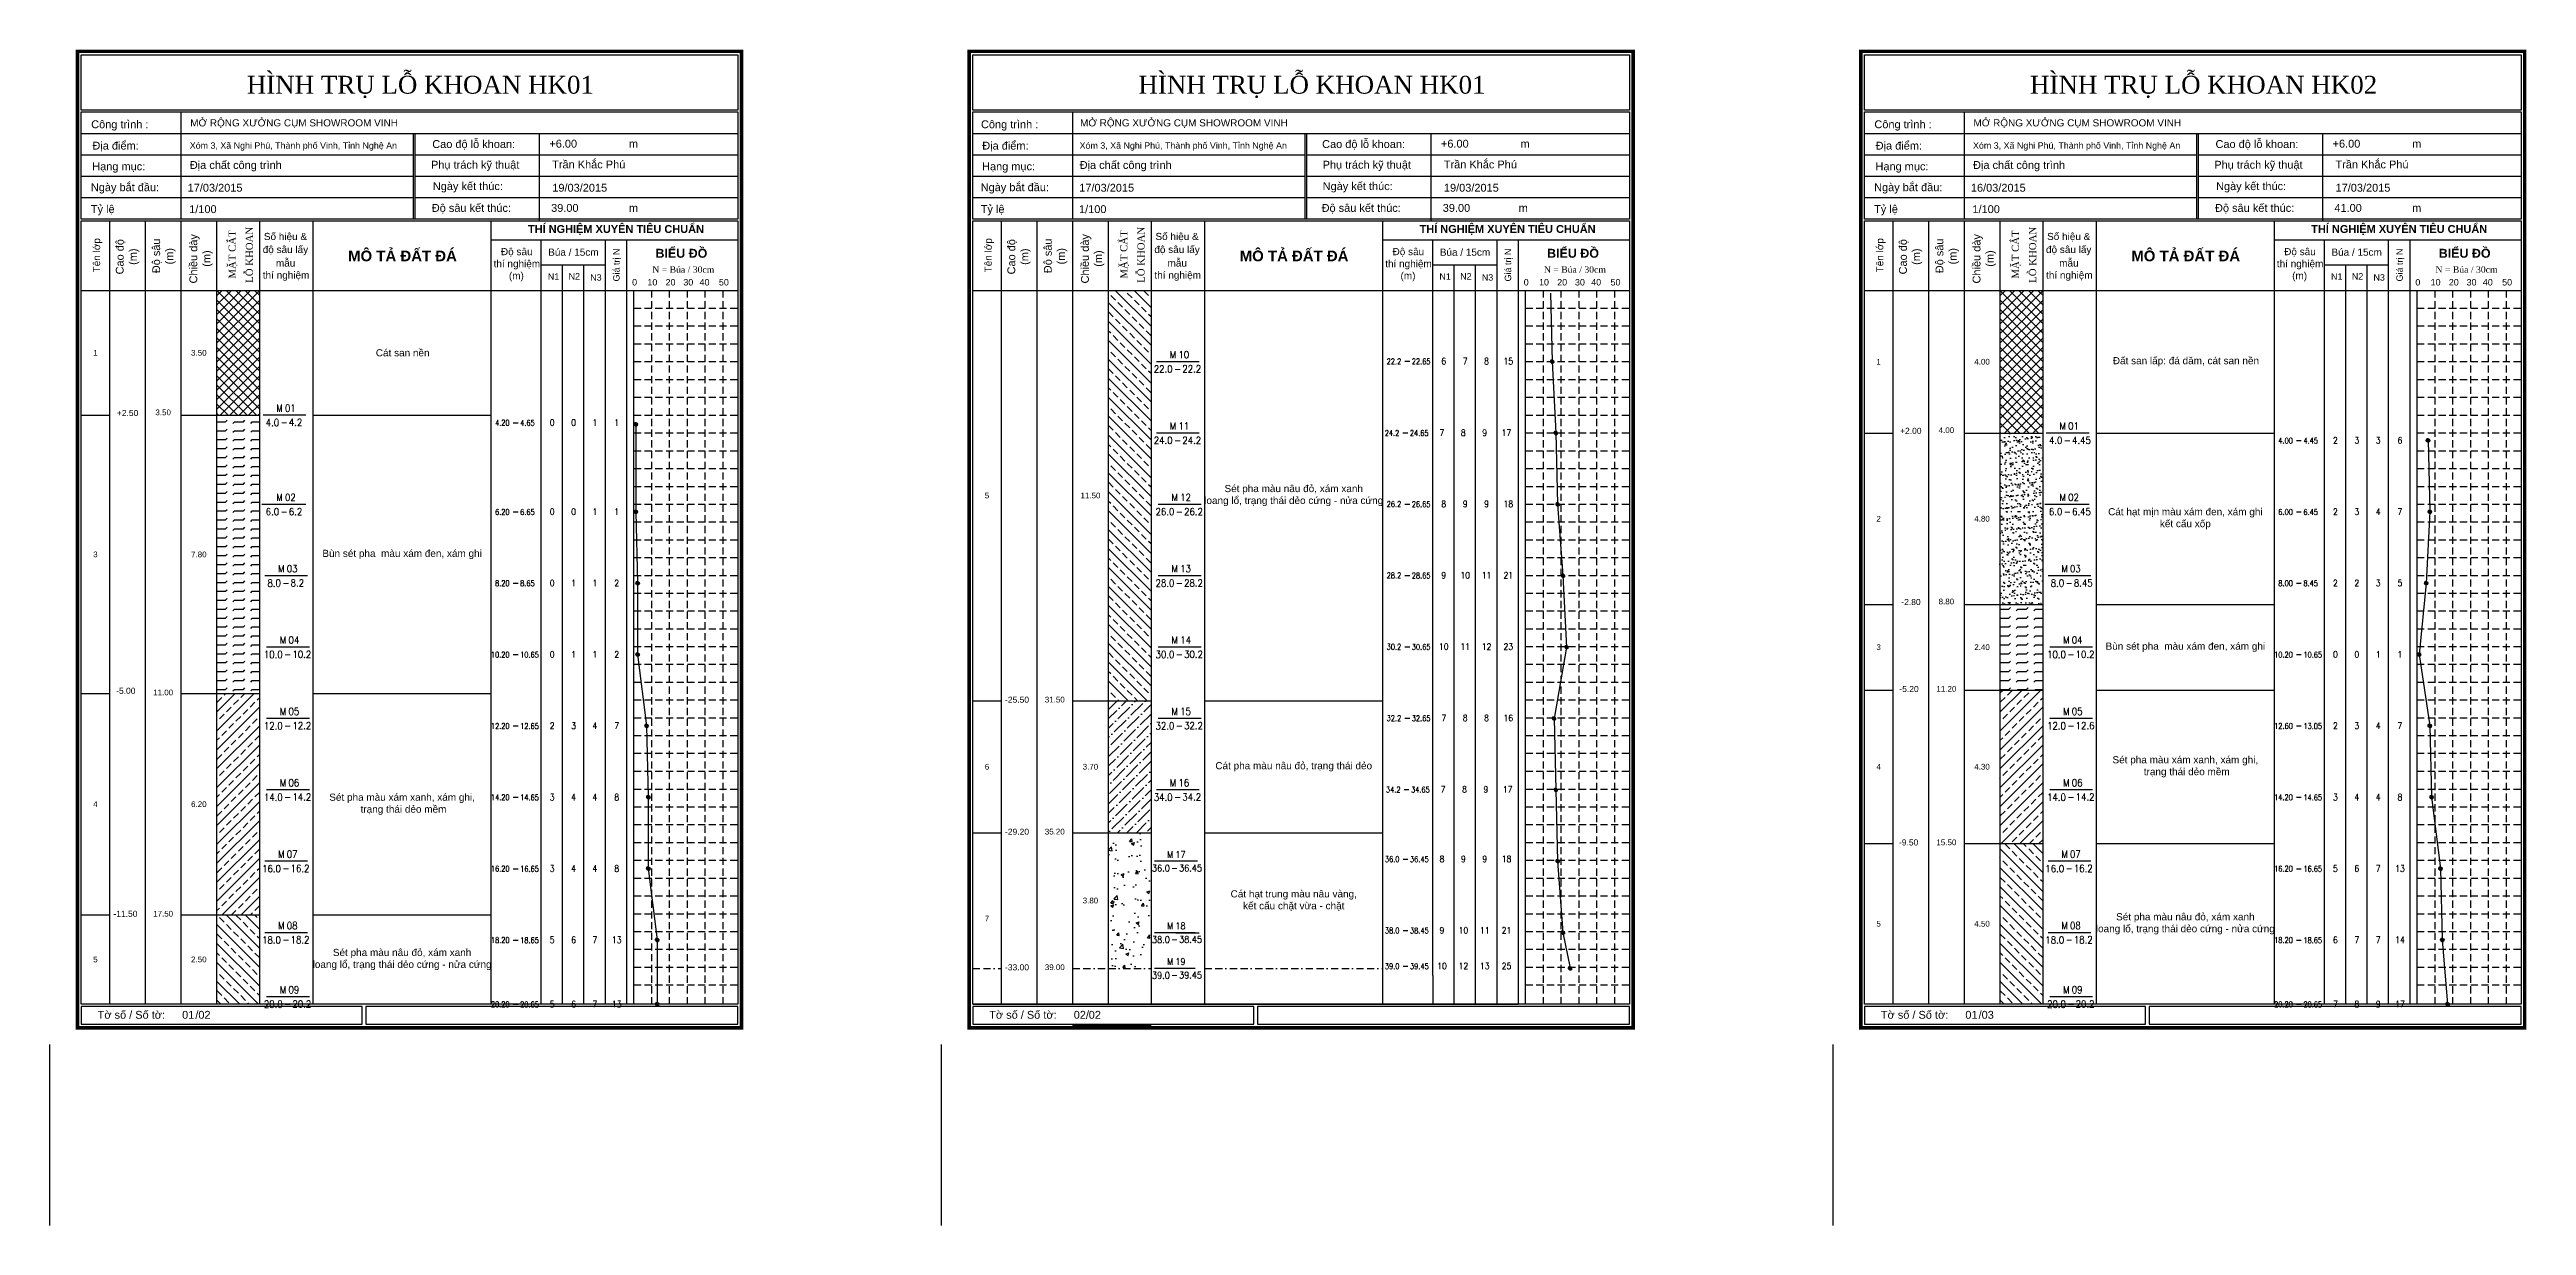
# Model space of a CAD drawing. Extents: x 66 to 2538, y 607 to 1038.
# Drawn here: x 1343 to 2038, y 610 to 939 of the extents above; entities that cross this region are included whole.
import ezdxf
from ezdxf.enums import TextEntityAlignment as Align

# ---------------------------------------------------------------- set-up
doc = ezdxf.new("R2010")
doc.units = 0
doc.header["$LTSCALE"] = 8
doc.header["$MEASUREMENT"] = 0
doc.linetypes.add('BORDER2', pattern=[0.875, 0.25, -0.125, 0.25, -0.125, 0, -0.125])
doc.linetypes.add('DASHED2', pattern=[0.375, 0.25, -0.125])
doc.layers.get('0').update_dxf_attribs({"linetype": 'CONTINUOUS'})
doc.layers.get('DEFPOINTS').update_dxf_attribs({"linetype": 'CONTINUOUS'})
for name, color, linetype in [('DUONG', 240, 'CONTINUOUS'), ('TEXT', 1, 'CONTINUOUS'), ('TO1', 2, 'CONTINUOUS')]:
    doc.layers.add(name, color=color, linetype=linetype)
doc.styles.add('ROMANS', font='romans.shx', dxfattribs={"width": 0.88, "height": 2})
doc.styles.get("Standard").update_dxf_attribs({"font": 'VNARIAL.ttf'})
doc.styles.add('VNARIAL', font='VNARIAL.ttf', dxfattribs={"height": 1.6})
doc.styles.add('VNARIALH', font='VHARIAL.ttf', dxfattribs={"height": 2.5})
doc.styles.add('VNTIMEH', font='VHTIME.ttf', dxfattribs={"height": 5})
doc.dimstyles.get("Standard").update_dxf_attribs({"dimtxt": 1.6, "dimasz": 0, "dimexe": 0.18, "dimexo": 0.0625, "dimgap": 0, "dimtad": 0, "dimtih": 1, "dimtoh": 1, "dimlfac": 0.1, "dimzin": 0, "dimdsep": 46, "dimtxsty": 'Standard', "dimblk1": 'NONE', "dimblk2": 'NONE', "dimsah": 1, "dimcen": 0, "dimse1": 1, "dimse2": 1, "dimsd1": 1, "dimsd2": 1, "dimclrd": 8, "dimclre": 8, "dimclrt": 6, "dimadec": 0, "dimazin": 0, "dimtfac": 1, "dimtdec": 4, "dimtofl": 0, "dimtmove": 0, "dimatfit": 3, "dimldrblk": 'NONE', "dimfxl": 1, "dimtolj": 1, "dimtzin": 0, "dimarcsym": 0})

msp = doc.modelspace()

# ---------------------------------------------------------------- texts
at = {"color": 1}
for s, height, style, p in [('h×nh trô Lç khoan HK01', 5, 'VNTIMEH', (1398.464, 926.945)), ('h×nh trô Lç khoan HK01', 5, 'VNTIMEH', (1648.464, 926.945)), ('h×nh trô Lç khoan HK02', 5, 'VNTIMEH', (1898.464, 926.945)), ('C«ng tr×nh :', 2.2, 'VNARIAL', (1354.826, 917.266)), ('C«ng tr×nh :', 2.2, 'VNARIAL', (1354.826, 917.266)), ('C«ng tr×nh :', 2.2, 'VNARIAL', (1604.326, 917.266)), ('C«ng tr×nh :', 2.2, 'VNARIAL', (1854.826, 917.266)), ('C«ng tr×nh :', 2.2, 'VNARIAL', (1854.826, 917.266)), ('§Þa ®iÓm:', 2.2, 'VNARIAL', (1355.178, 911.283)), ('Cao ®é lç khoan:', 2.2, 'VNARIAL', (1450.469, 911.721)), ('§Þa ®iÓm:', 2.2, 'VNARIAL', (1604.678, 911.283)), ('Cao ®é lç khoan:', 2.2, 'VNARIAL', (1699.969, 911.721)), ('§Þa ®iÓm:', 2.2, 'VNARIAL', (1855.178, 911.283)), ('Cao ®é lç khoan:', 2.2, 'VNARIAL', (1950.469, 911.721)), ('H¹ng môc:', 2.2, 'VNARIAL', (1355.125, 905.48)), ('Phô tr¸ch kü thuËt', 2.2, 'VNARIAL', (1450.125, 905.928)), ('H¹ng môc:', 2.2, 'VNARIAL', (1604.625, 905.48)), ('Phô tr¸ch kü thuËt', 2.2, 'VNARIAL', (1700.125, 905.928)), ('H¹ng môc:', 2.2, 'VNARIAL', (1855.125, 905.48)), ('Phô tr¸ch kü thuËt', 2.2, 'VNARIAL', (1950.125, 905.928)), ('Tû lÖ ', 2.2, 'VNARIAL', (1354.749, 893.512)), ('Ngµy b¾t ®Çu:', 2.2, 'VNARIAL', (1354.744, 899.623)), ('§é s©u kÕt thóc:', 2.2, 'VNARIAL', (1450.33, 893.827)), ('Ngµy kÕt thóc:', 2.2, 'VNARIAL', (1450.625, 899.928)), ('Tû lÖ ', 2.2, 'VNARIAL', (1604.249, 893.512)), ('Ngµy b¾t ®Çu:', 2.2, 'VNARIAL', (1604.244, 899.623)), ('§é s©u kÕt thóc:', 2.2, 'VNARIAL', (1699.83, 893.827)), ('Ngµy kÕt thóc:', 2.2, 'VNARIAL', (1700.125, 899.928)), ('Tû lÖ ', 2.2, 'VNARIAL', (1854.749, 893.512)), ('Ngµy b¾t ®Çu:', 2.2, 'VNARIAL', (1854.744, 899.623)), ('§é s©u kÕt thóc:', 2.2, 'VNARIAL', (1950.33, 893.827)), ('Ngµy kÕt thóc:', 2.2, 'VNARIAL', (1950.625, 899.928)), ('®é s©u lÊy ', 2, 'VNARIAL', (1402.932, 882.285)), ('®é s©u lÊy ', 2, 'VNARIAL', (1402.932, 882.285)), ('Sè hiÖu & ', 2, 'VNARIAL', (1403.246, 885.933)), ('Sè hiÖu & ', 2, 'VNARIAL', (1403.246, 885.933)), ('§é s©u ', 2, 'VNARIAL', (1469.722, 881.686)), ('§é s©u ', 2, 'VNARIAL', (1469.722, 881.686)), ('Bóa / 15cm', 2, 'VNARIAL', (1482.971, 881.527)), ('Bóa / 15cm', 2, 'VNARIAL', (1482.971, 881.527)), ('®é s©u lÊy ', 2, 'VNARIAL', (1652.932, 882.285)), ('®é s©u lÊy ', 2, 'VNARIAL', (1652.932, 882.285)), ('Sè hiÖu & ', 2, 'VNARIAL', (1653.246, 885.933)), ('Sè hiÖu & ', 2, 'VNARIAL', (1653.246, 885.933)), ('§é s©u ', 2, 'VNARIAL', (1719.722, 881.686)), ('§é s©u ', 2, 'VNARIAL', (1719.722, 881.686)), ('Bóa / 15cm', 2, 'VNARIAL', (1732.971, 881.527)), ('Bóa / 15cm', 2, 'VNARIAL', (1732.971, 881.527)), ('®é s©u lÊy ', 2, 'VNARIAL', (1902.932, 882.285)), ('®é s©u lÊy ', 2, 'VNARIAL', (1902.932, 882.285)), ('Sè hiÖu & ', 2, 'VNARIAL', (1903.246, 885.933)), ('Sè hiÖu & ', 2, 'VNARIAL', (1903.246, 885.933)), ('§é s©u ', 2, 'VNARIAL', (1969.722, 881.686)), ('§é s©u ', 2, 'VNARIAL', (1969.722, 881.686)), ('Bóa / 15cm', 2, 'VNARIAL', (1982.971, 881.527)), ('Bóa / 15cm', 2, 'VNARIAL', (1982.971, 881.527)), ('thÝ nghiÖm', 2, 'VNARIAL', (1402.956, 875.107)), ('thÝ nghiÖm', 2, 'VNARIAL', (1402.956, 875.107)), ('mÉu', 2, 'VNARIAL', (1406.626, 878.484)), ('mÉu', 2, 'VNARIAL', (1406.626, 878.484)), ('thÝ nghiÖm', 2, 'VNARIAL', (1467.668, 878.309)), ('thÝ nghiÖm', 2, 'VNARIAL', (1467.668, 878.309)), ('(m)', 2, 'VNARIAL', (1471.954, 874.942)), ('(m)', 2, 'VNARIAL', (1471.954, 874.942)), ('N1', 1.8, 'VNARIAL', (1482.855, 874.793)), ('N1', 1.8, 'VNARIAL', (1482.855, 874.793)), ('N2', 1.8, 'VNARIAL', (1488.675, 874.855)), ('N2', 1.8, 'VNARIAL', (1488.675, 874.855)), ('N3', 1.8, 'VNARIAL', (1494.742, 874.556)), ('N3', 1.8, 'VNARIAL', (1494.742, 874.556)), ('thÝ nghiÖm', 2, 'VNARIAL', (1652.956, 875.107)), ('thÝ nghiÖm', 2, 'VNARIAL', (1652.956, 875.107)), ('mÉu', 2, 'VNARIAL', (1656.626, 878.484)), ('mÉu', 2, 'VNARIAL', (1656.626, 878.484)), ('thÝ nghiÖm', 2, 'VNARIAL', (1717.668, 878.309)), ('thÝ nghiÖm', 2, 'VNARIAL', (1717.668, 878.309)), ('(m)', 2, 'VNARIAL', (1721.954, 874.942)), ('(m)', 2, 'VNARIAL', (1721.954, 874.942)), ('N1', 1.8, 'VNARIAL', (1732.855, 874.793)), ('N1', 1.8, 'VNARIAL', (1732.855, 874.793)), ('N2', 1.8, 'VNARIAL', (1738.675, 874.855)), ('N2', 1.8, 'VNARIAL', (1738.675, 874.855)), ('N3', 1.8, 'VNARIAL', (1744.742, 874.556)), ('N3', 1.8, 'VNARIAL', (1744.742, 874.556)), ('thÝ nghiÖm', 2, 'VNARIAL', (1902.956, 875.107)), ('thÝ nghiÖm', 2, 'VNARIAL', (1902.956, 875.107)), ('mÉu', 2, 'VNARIAL', (1906.626, 878.484)), ('mÉu', 2, 'VNARIAL', (1906.626, 878.484)), ('thÝ nghiÖm', 2, 'VNARIAL', (1967.668, 878.309)), ('thÝ nghiÖm', 2, 'VNARIAL', (1967.668, 878.309)), ('(m)', 2, 'VNARIAL', (1971.954, 874.942)), ('(m)', 2, 'VNARIAL', (1971.954, 874.942)), ('N1', 1.8, 'VNARIAL', (1982.855, 874.793)), ('N1', 1.8, 'VNARIAL', (1982.855, 874.793)), ('N2', 1.8, 'VNARIAL', (1988.675, 874.855)), ('N2', 1.8, 'VNARIAL', (1988.675, 874.855)), ('N3', 1.8, 'VNARIAL', (1994.742, 874.556)), ('N3', 1.8, 'VNARIAL', (1994.742, 874.556)), ('Tê sè / Sè tê: ', 2.2, 'VNARIAL', (1356.638, 667.708)), ('Tê sè / Sè tê: ', 2.2, 'VNARIAL', (1356.638, 667.708)), ('/02', 2.2, 'VNARIAL', (1384.031, 667.708)), ('Tê sè / Sè tê: ', 2.2, 'VNARIAL', (1606.638, 667.708)), ('Tê sè / Sè tê: ', 2.2, 'VNARIAL', (1606.638, 667.708)), ('02', 2.2, 'VNARIAL', (1634.531, 667.708)), ('Tê sè / Sè tê: ', 2.2, 'VNARIAL', (1856.638, 667.708)), ('Tê sè / Sè tê: ', 2.2, 'VNARIAL', (1856.638, 667.708)), ('/03', 2.2, 'VNARIAL', (1884.031, 667.708))]:
    msp.add_text(s, height=height, dxfattribs=dict(at, style=style)).set_placement(p)
at = {"color": 1, "style": 'VNARIAL'}
for p in [(1382.472, 910.99), (1631.972, 910.99), (1882.472, 910.99)]:
    msp.add_text('Xãm 3, X· Nghi Phó, Thµnh phè Vinh, TØnh NghÖ An', height=1.782, dxfattribs=at).set_placement(p, align=Align.BOTTOM_LEFT)
at = {"color": 1}
for s, height, style, p in [('lç khoan', 2, 'VNTIMEH', (1400.183, 873.937)), ('lç khoan', 2, 'VNTIMEH', (1400.183, 873.937)), ('lç khoan', 2, 'VNTIMEH', (1650.183, 873.937)), ('lç khoan', 2, 'VNTIMEH', (1650.183, 873.937)), ('lç khoan', 2, 'VNTIMEH', (1900.183, 873.937)), ('lç khoan', 2, 'VNTIMEH', (1900.183, 873.937)), ('Tªn líp', 2, 'VNARIAL', (1357.344, 876.867)), ('Tªn líp', 2, 'VNARIAL', (1357.344, 876.867)), ('Cao ®é ', 2.2, 'VNARIAL', (1363.925, 876.29)), ('Cao ®é ', 2.2, 'VNARIAL', (1363.925, 876.29)), ('(m)', 2.2, 'VNARIAL', (1367.629, 878.962)), ('(m)', 2.2, 'VNARIAL', (1367.629, 878.962)), ('§é s©u ', 2.2, 'VNARIAL', (1374.156, 876.625)), ('§é s©u ', 2.2, 'VNARIAL', (1374.156, 876.625)), ('(m)', 2.2, 'VNARIAL', (1377.86, 879.08)), ('(m)', 2.2, 'VNARIAL', (1377.86, 879.08)), ('ChiÒu dµy ', 2.2, 'VNARIAL', (1384.565, 873.753)), ('ChiÒu dµy ', 2.2, 'VNARIAL', (1384.565, 873.753)), ('(m)', 2.2, 'VNARIAL', (1388.269, 878.431)), ('(m)', 2.2, 'VNARIAL', (1388.269, 878.431)), ('mÆt c¾t ', 2, 'VNTIMEH', (1395.349, 875.14)), ('mÆt c¾t ', 2, 'VNTIMEH', (1395.349, 875.14)), ('Gi¸ trÞ N', 1.8, 'VNARIAL', (1502.974, 874.319)), ('Gi¸ trÞ N', 1.8, 'VNARIAL', (1502.974, 874.319)), ('Tªn líp', 2, 'VNARIAL', (1607.344, 876.867)), ('Tªn líp', 2, 'VNARIAL', (1607.344, 876.867)), ('Cao ®é ', 2.2, 'VNARIAL', (1613.925, 876.29)), ('Cao ®é ', 2.2, 'VNARIAL', (1613.925, 876.29)), ('(m)', 2.2, 'VNARIAL', (1617.629, 878.962)), ('(m)', 2.2, 'VNARIAL', (1617.629, 878.962)), ('§é s©u ', 2.2, 'VNARIAL', (1624.156, 876.625)), ('§é s©u ', 2.2, 'VNARIAL', (1624.156, 876.625)), ('(m)', 2.2, 'VNARIAL', (1627.86, 879.08)), ('(m)', 2.2, 'VNARIAL', (1627.86, 879.08)), ('ChiÒu dµy ', 2.2, 'VNARIAL', (1634.565, 873.753)), ('ChiÒu dµy ', 2.2, 'VNARIAL', (1634.565, 873.753)), ('(m)', 2.2, 'VNARIAL', (1638.269, 878.431)), ('(m)', 2.2, 'VNARIAL', (1638.269, 878.431)), ('mÆt c¾t ', 2, 'VNTIMEH', (1645.349, 875.14)), ('mÆt c¾t ', 2, 'VNTIMEH', (1645.349, 875.14)), ('Gi¸ trÞ N', 1.8, 'VNARIAL', (1752.974, 874.319)), ('Gi¸ trÞ N', 1.8, 'VNARIAL', (1752.974, 874.319)), ('Tªn líp', 2, 'VNARIAL', (1857.344, 876.867)), ('Tªn líp', 2, 'VNARIAL', (1857.344, 876.867)), ('Cao ®é ', 2.2, 'VNARIAL', (1863.925, 876.29)), ('Cao ®é ', 2.2, 'VNARIAL', (1863.925, 876.29)), ('(m)', 2.2, 'VNARIAL', (1867.629, 878.962)), ('(m)', 2.2, 'VNARIAL', (1867.629, 878.962)), ('§é s©u ', 2.2, 'VNARIAL', (1874.156, 876.625)), ('§é s©u ', 2.2, 'VNARIAL', (1874.156, 876.625)), ('(m)', 2.2, 'VNARIAL', (1877.86, 879.08)), ('(m)', 2.2, 'VNARIAL', (1877.86, 879.08)), ('ChiÒu dµy ', 2.2, 'VNARIAL', (1884.565, 873.753)), ('ChiÒu dµy ', 2.2, 'VNARIAL', (1884.565, 873.753)), ('(m)', 2.2, 'VNARIAL', (1888.269, 878.431)), ('(m)', 2.2, 'VNARIAL', (1888.269, 878.431)), ('mÆt c¾t ', 2, 'VNTIMEH', (1895.349, 875.14)), ('mÆt c¾t ', 2, 'VNTIMEH', (1895.349, 875.14)), ('Gi¸ trÞ N', 1.8, 'VNARIAL', (2002.974, 874.319)), ('Gi¸ trÞ N', 1.8, 'VNARIAL', (2002.974, 874.319))]:
    msp.add_text(s, height=height, rotation=90, dxfattribs=dict(at, style=style)).set_placement(p)
for s, insert, char_height, width, attachment_point, style in [('\\f.VnArialH|b1|i0|c0|p34;thÝ nghiÖm xuyªn tiªu chuÈn', (1501.978, 888.731), 2.2, 50.79092, 5, 'VNARIAL'), ('\\f.VnArialH|b1|i0|c0|p34;thÝ nghiÖm xuyªn tiªu chuÈn', (1501.978, 888.731), 2.2, 50.79092, 5, 'VNARIAL'), ('\\f.VnArialH|b1|i0|c0|p34;thÝ nghiÖm xuyªn tiªu chuÈn', (1751.978, 888.731), 2.2, 50.79092, 5, 'VNARIAL'), ('\\f.VnArialH|b1|i0|c0|p34;thÝ nghiÖm xuyªn tiªu chuÈn', (1751.978, 888.731), 2.2, 50.79092, 5, 'VNARIAL'), ('\\f.VnArialH|b1|i0|c0|p34;thÝ nghiÖm xuyªn tiªu chuÈn', (2001.978, 888.731), 2.2, 50.79092, 5, 'VNARIAL'), ('\\f.VnArialH|b1|i0|c0|p34;thÝ nghiÖm xuyªn tiªu chuÈn', (2001.978, 888.731), 2.2, 50.79092, 5, 'VNARIAL'), ('\\f.VnArialH|b1|i0|c0|p34;M« t¶ ®Êt ®¸', (1442.112, 881.454), 3, 39.7313, 5, 'VNARIALH'), ('\\f.VnArialH|b1|i0|c0|p34;M« t¶ ®Êt ®¸', (1442.112, 881.454), 3, 39.7313, 5, 'VNARIALH'), ('\\f.VnArialH|b1|i0|c0|p34;biÓu ®å', (1520.324, 882.201), 2.5, 17.3794, 5, 'VNARIAL'), ('\\f.VnArialH|b1|i0|c0|p34;biÓu ®å', (1520.324, 882.201), 2.5, 17.3794, 5, 'VNARIAL'), ('\\f.VnArialH|b1|i0|c0|p34;M« t¶ ®Êt ®¸', (1692.112, 881.454), 3, 39.7313, 5, 'VNARIALH'), ('\\f.VnArialH|b1|i0|c0|p34;M« t¶ ®Êt ®¸', (1692.112, 881.454), 3, 39.7313, 5, 'VNARIALH'), ('\\f.VnArialH|b1|i0|c0|p34;biÓu ®å', (1770.324, 882.201), 2.5, 17.3794, 5, 'VNARIAL'), ('\\f.VnArialH|b1|i0|c0|p34;biÓu ®å', (1770.324, 882.201), 2.5, 17.3794, 5, 'VNARIAL'), ('\\f.VnArialH|b1|i0|c0|p34;M« t¶ ®Êt ®¸', (1942.112, 881.454), 3, 39.7313, 5, 'VNARIALH'), ('\\f.VnArialH|b1|i0|c0|p34;M« t¶ ®Êt ®¸', (1942.112, 881.454), 3, 39.7313, 5, 'VNARIALH'), ('\\f.VnArialH|b1|i0|c0|p34;biÓu ®å', (2020.324, 882.201), 2.5, 17.3794, 5, 'VNARIAL'), ('\\f.VnArialH|b1|i0|c0|p34;biÓu ®å', (2020.324, 882.201), 2.5, 17.3794, 5, 'VNARIAL'), ('\\f.VnTime|b0|i0|c0|p34;N = Bóa / 30cm', (1529.543, 877.654), 1.8, 18.7686, 6, 'VNTIMEH'), ('\\f.VnTime|b0|i0|c0|p34;N = Bóa / 30cm', (1529.543, 877.654), 1.8, 18.7686, 6, 'VNTIMEH'), ('\\f.VnTime|b0|i0|c0|p34;N = Bóa / 30cm', (1779.543, 877.654), 1.8, 18.7686, 6, 'VNTIMEH'), ('\\f.VnTime|b0|i0|c0|p34;N = Bóa / 30cm', (1779.543, 877.654), 1.8, 18.7686, 6, 'VNTIMEH'), ('\\f.VnTime|b0|i0|c0|p34;N = Bóa / 30cm', (2029.543, 877.654), 1.8, 18.7686, 6, 'VNTIMEH'), ('\\f.VnTime|b0|i0|c0|p34;N = Bóa / 30cm', (2029.543, 877.654), 1.8, 18.7686, 6, 'VNTIMEH'), ('0', (1507.191, 874.08), 1.8, 2.31179, 5, 'VNARIAL'), ('0', (1507.191, 874.08), 1.8, 2.31179, 5, 'VNARIAL'), ('10', (1512.176, 874.08), 1.8, 2.3118, 5, 'VNARIAL'), ('10', (1512.176, 874.08), 1.8, 2.3118, 5, 'VNARIAL'), ('20', (1517.271, 874.08), 1.8, 2.3118, 5, 'VNARIAL'), ('20', (1517.271, 874.08), 1.8, 2.3118, 5, 'VNARIAL'), ('30', (1522.256, 874.08), 1.8, 2.3118, 5, 'VNARIAL'), ('30', (1522.256, 874.08), 1.8, 2.3118, 5, 'VNARIAL'), ('40', (1526.809, 874.08), 1.8, 2.3118, 5, 'VNARIAL'), ('40', (1526.809, 874.08), 1.8, 2.3118, 5, 'VNARIAL'), ('50', (1532.228, 874.08), 1.8, 2.3118, 5, 'VNARIAL'), ('50', (1532.228, 874.08), 1.8, 2.3118, 5, 'VNARIAL'), ('0', (1757.191, 874.08), 1.8, 2.31179, 5, 'VNARIAL'), ('0', (1757.191, 874.08), 1.8, 2.31179, 5, 'VNARIAL'), ('10', (1762.176, 874.08), 1.8, 2.3118, 5, 'VNARIAL'), ('10', (1762.176, 874.08), 1.8, 2.3118, 5, 'VNARIAL'), ('20', (1767.271, 874.08), 1.8, 2.3118, 5, 'VNARIAL'), ('20', (1767.271, 874.08), 1.8, 2.3118, 5, 'VNARIAL'), ('30', (1772.256, 874.08), 1.8, 2.3118, 5, 'VNARIAL'), ('30', (1772.256, 874.08), 1.8, 2.3118, 5, 'VNARIAL'), ('40', (1776.809, 874.08), 1.8, 2.3118, 5, 'VNARIAL'), ('40', (1776.809, 874.08), 1.8, 2.3118, 5, 'VNARIAL'), ('50', (1782.228, 874.08), 1.8, 2.3118, 5, 'VNARIAL'), ('50', (1782.228, 874.08), 1.8, 2.3118, 5, 'VNARIAL'), ('0', (2007.191, 874.08), 1.8, 2.31179, 5, 'VNARIAL'), ('0', (2007.191, 874.08), 1.8, 2.31179, 5, 'VNARIAL'), ('10', (2012.176, 874.08), 1.8, 2.3118, 5, 'VNARIAL'), ('10', (2012.176, 874.08), 1.8, 2.3118, 5, 'VNARIAL'), ('20', (2017.271, 874.08), 1.8, 2.3118, 5, 'VNARIAL'), ('20', (2017.271, 874.08), 1.8, 2.3118, 5, 'VNARIAL'), ('30', (2022.256, 874.08), 1.8, 2.3118, 5, 'VNARIAL'), ('30', (2022.256, 874.08), 1.8, 2.3118, 5, 'VNARIAL'), ('40', (2026.809, 874.08), 1.8, 2.3118, 5, 'VNARIAL'), ('40', (2026.809, 874.08), 1.8, 2.3118, 5, 'VNARIAL'), ('50', (2032.228, 874.08), 1.8, 2.3118, 5, 'VNARIAL'), ('50', (2032.228, 874.08), 1.8, 2.3118, 5, 'VNARIAL')]:
    msp.add_mtext(s, dxfattribs=dict(at, insert=insert, char_height=char_height, width=width, attachment_point=attachment_point, style=style))
at = {"layer": 'TEXT', "color": 1}
for s, height, style, p in [('më réng x\xadëng côm showroom vinh', 2, 'VNARIALH', (1382.599, 917.17)), ('më réng x\xadëng côm showroom vinh', 2, 'VNARIALH', (1632.099, 917.17)), ('më réng x\xadëng côm showroom vinh', 2, 'VNARIALH', (1882.599, 917.17)), ('+6.00', 2.2, 'VNARIAL', (1483.29, 911.17)), ('m', 2.2, 'VNARIAL', (1505.592, 911.17)), ('+6.00', 2.2, 'VNARIAL', (1733.29, 911.17)), ('m', 2.2, 'VNARIAL', (1755.592, 911.17)), ('+6.00', 2.2, 'VNARIAL', (1983.29, 911.17)), ('m', 2.2, 'VNARIAL', (2005.592, 911.17)), ('§Þa chÊt c«ng tr×nh', 2.2, 'VNARIAL', (1382.488, 905.197)), ('TrÇn Kh¾c Phó', 2.2, 'VNARIAL', (1484.092, 905.353)), ('§Þa chÊt c«ng tr×nh', 2.2, 'VNARIAL', (1631.988, 905.197)), ('TrÇn Kh¾c Phó', 2.2, 'VNARIAL', (1734.092, 905.353)), ('§Þa chÊt c«ng tr×nh', 2.2, 'VNARIAL', (1882.488, 905.197)), ('TrÇn Kh¾c Phó', 2.2, 'VNARIAL', (1984.092, 905.353)), ('17/03/2015', 2.2, 'VNARIAL', (1381.872, 898.823)), ('39.00', 2.2, 'VNARIAL', (1483.79, 893.17)), ('19/03/2015', 2.2, 'VNARIAL', (1484.119, 898.823)), ('17/03/2015', 2.2, 'VNARIAL', (1631.872, 898.823)), ('39.00', 2.2, 'VNARIAL', (1733.79, 893.17)), ('19/03/2015', 2.2, 'VNARIAL', (1734.119, 898.823)), ('16/03/2015', 2.2, 'VNARIAL', (1881.872, 898.823)), ('41.00', 2.2, 'VNARIAL', (1983.79, 893.17)), ('17/03/2015', 2.2, 'VNARIAL', (1984.119, 898.823)), ('1/100', 2.2, 'VNARIAL', (1382.308, 892.823)), ('m', 2.2, 'VNARIAL', (1505.592, 893.17)), ('m', 2.2, 'VNARIAL', (1505.592, 893.17)), ('1/100', 2.2, 'VNARIAL', (1631.808, 892.823)), ('m', 2.2, 'VNARIAL', (1755.092, 893.17)), ('1/100', 2.2, 'VNARIAL', (1882.308, 892.823)), ('m', 2.2, 'VNARIAL', (2005.592, 893.17)), ('m', 2.2, 'VNARIAL', (2005.592, 893.17)), ('01', 2.2, 'VNARIAL', (1380.324, 667.05)), ('02/', 2.2, 'VNARIAL', (1630.324, 667.05)), ('01', 2.2, 'VNARIAL', (1880.324, 667.05))]:
    msp.add_text(s, height=height, dxfattribs=dict(at, style=style)).set_placement(p, align=Align.BOTTOM_LEFT)
at = {"layer": 'TO1', "color": 6, "style": 'VNARIAL'}
for s, p in [('+2.50', (1365.034, 837.456)), ('+2.00', (1865.034, 832.456)), ('-2.80', (1865.077, 784.483)), ('-5.00', (1364.534, 759.616)), ('-25.50', (1614.427, 757.114)), ('-5.20', (1864.534, 760.116)), ('-29.20', (1614.427, 720.114)), ('-9.50', (1864.427, 717.114)), ('-11.50', (1364.427, 697.114)), ('-33.00', (1614.427, 682.114))]:
    msp.add_text(s, height=1.7, dxfattribs=at).set_placement(p, align=Align.MIDDLE_CENTER)

# ---------------------------------------------------------------- blocks, each defined once
blk = doc.blocks.new('*D41')
at = {"layer": 'DEFPOINTS', "color": 0}
for p in [(1385.01, 871.82), (1385.01, 836.82), (1385.01, 836.82)]:
    blk.add_point(p, dxfattribs=at)
at = {"color": 6, "insert": (1385.01, 854.32), "char_height": 1.6, "attachment_point": 5}
blk.add_mtext('\\A1;3.50', dxfattribs=at)
blk = doc.blocks.new('_NONE')
at = {"color": 0, "linetype": 'ByBlock'}
blk.add_circle((0, 0), 0.25, dxfattribs=at)
blk = doc.blocks.new('Spt')
at = {"color": 6}
blk.add_line((6.16, 0), (7.52, 0), dxfattribs=at)
at = {"color": 6, "style": 'ROMANS', "width": 0.85}
blk.add_attdef('TU', text='', height=1.6, dxfattribs=at).set_placement((5.15, -0.01), align=Align.MIDDLE_RIGHT)
blk.add_attdef('DEN', text='', height=1.6, dxfattribs=at).set_placement((8.11, -0.04), align=Align.MIDDLE_LEFT)
at = {"color": 6, "style": 'ROMANS', "width": 0.88}
for tag, p in [('N1', (17.08, 0.05)), ('N2', (23.09, 0.05)), ('N3', (29.07, 0.05)), ('N', (35.18, 0.05))]:
    blk.add_attdef(tag, text='', height=1.8, dxfattribs=at).set_placement(p, align=Align.MIDDLE)
blk = doc.blocks.new('*D42')
at = {"layer": 'DEFPOINTS', "color": 0}
for p in [(1356.01, 871.82), (1356.01, 836.82), (1356.01, 836.82)]:
    blk.add_point(p, dxfattribs=at)
at = {"color": 6, "insert": (1356.01, 854.32), "char_height": 1.6, "attachment_point": 5}
blk.add_mtext('\\A1;1', dxfattribs=at)
blk = doc.blocks.new('*D43')
at = {"layer": 'DEFPOINTS', "color": 0}
for p in [(1356.01, 836.82), (1356.01, 836.82), (1356.01, 758.82)]:
    blk.add_point(p, dxfattribs=at)
at = {"color": 6, "insert": (1356.01, 797.82), "char_height": 1.6, "attachment_point": 5}
blk.add_mtext('\\A1;3', dxfattribs=at)
blk = doc.blocks.new('SAMPLE')
at = {"color": 1}
blk.add_line((-2, 0), (-14, 0), dxfattribs=at)
at = {"color": 6, "style": 'ROMANS', "width": 0.88}
for tag, p in [('SOHIEUMAU', (-7.85, 2)), ('DOSAUMAU2', (-6.76, -2))]:
    blk.add_attdef(tag, text='', height=2, dxfattribs=at).set_placement(p, align=Align.MIDDLE_LEFT)
blk.add_attdef('DOSAUMAU', text='', height=2, dxfattribs=at).set_placement((-9.48, -2.04), align=Align.MIDDLE_RIGHT)
at = {"layer": 'TO1', "color": 6, "style": 'ROMANS', "width": 0.88}
for s, p in [('M', (-9.38, 2)), ('-', (-8.08, -2))]:
    blk.add_text(s, height=2, dxfattribs=at).set_placement(p, align=Align.MIDDLE_CENTER)
blk = doc.blocks.new('*D44')
at = {"layer": 'DEFPOINTS', "color": 0}
for p in [(1385.01, 836.82), (1385.01, 758.82), (1385.01, 758.82)]:
    blk.add_point(p, dxfattribs=at)
at = {"color": 6, "insert": (1385.01, 797.82), "char_height": 1.6, "attachment_point": 5}
blk.add_mtext('\\A1;7.80', dxfattribs=at)
blk = doc.blocks.new('*D48')
at = {"layer": 'DEFPOINTS', "color": 0}
for p in [(1442.34, 871.82), (1442.01, 836.82), (1442.01, 836.82)]:
    blk.add_point(p, dxfattribs=at)
at = {"color": 6, "insert": (1442.17, 854.32), "char_height": 2, "attachment_point": 5}
blk.add_mtext('\\A1;C¸t san nÒn', dxfattribs=at)
blk = doc.blocks.new('*D49')
at = {"layer": 'DEFPOINTS', "color": 0}
for p in [(1442.01, 836.82), (1442.01, 758.82), (1442.01, 758.82)]:
    blk.add_point(p, dxfattribs=at)
at = {"color": 6, "insert": (1442.01, 797.82), "char_height": 2, "attachment_point": 5}
blk.add_mtext('\\A1;Bïn sÐt pha  mµu x¸m ®en, x¸m ghi', dxfattribs=at)
blk = doc.blocks.new('*D50')
at = {"layer": 'DEFPOINTS', "color": 0}
for p in [(1442.01, 758.82), (1442.01, 696.82), (1442.01, 696.82)]:
    blk.add_point(p, dxfattribs=at)
at = {"color": 6, "insert": (1442.01, 727.82), "char_height": 2, "attachment_point": 5}
blk.add_mtext('\\A1;SÐt pha mµu x¸m xanh, x¸m ghi,\\P tr¹ng th¸i dÎo mÒm', dxfattribs=at)
blk = doc.blocks.new('*D51')
at = {"layer": 'DEFPOINTS', "color": 0}
for p in [(1356.01, 758.82), (1356.01, 758.82), (1356.01, 696.82)]:
    blk.add_point(p, dxfattribs=at)
at = {"color": 6, "insert": (1356.01, 727.82), "char_height": 1.6, "attachment_point": 5}
blk.add_mtext('\\A1;4', dxfattribs=at)
blk = doc.blocks.new('*D52')
at = {"layer": 'DEFPOINTS', "color": 0}
for p in [(1385.01, 758.82), (1385.01, 696.82), (1385.01, 696.82)]:
    blk.add_point(p, dxfattribs=at)
at = {"color": 6, "insert": (1385.01, 727.82), "char_height": 1.6, "attachment_point": 5}
blk.add_mtext('\\A1;6.20', dxfattribs=at)
blk = doc.blocks.new('*D53')
at = {"layer": 'DEFPOINTS', "color": 0}
for p in [(1374.86, 837.5), (1375.01, 837.82), (1375.09, 837.79)]:
    blk.add_point(p, dxfattribs=at)
at = {"color": 6, "insert": (1375.01, 837.63), "char_height": 1.6, "attachment_point": 5}
blk.add_mtext('\\A1;3.50', dxfattribs=at)
blk = doc.blocks.new('*D55')
at = {"layer": 'DEFPOINTS', "color": 0}
for p in [(1374.86, 759), (1375.01, 759.32), (1375.09, 759.29)]:
    blk.add_point(p, dxfattribs=at)
at = {"color": 6, "insert": (1375.01, 759.13), "char_height": 1.6, "attachment_point": 5}
blk.add_mtext('\\A1;11.00', dxfattribs=at)
blk = doc.blocks.new('*D56')
at = {"layer": 'DEFPOINTS', "color": 0}
for p in [(1374.86, 697), (1375.01, 697.32), (1375.09, 697.29)]:
    blk.add_point(p, dxfattribs=at)
at = {"color": 6, "insert": (1375.01, 697.13), "char_height": 1.6, "attachment_point": 5}
blk.add_mtext('\\A1;17.50', dxfattribs=at)
blk = doc.blocks.new('*D57')
at = {"layer": 'DEFPOINTS', "color": 0}
for p in [(1385.01, 696.82), (1385.01, 671.82), (1385.01, 671.82)]:
    blk.add_point(p, dxfattribs=at)
at = {"color": 6, "insert": (1385.01, 684.32), "char_height": 1.6, "attachment_point": 5}
blk.add_mtext('\\A1;2.50', dxfattribs=at)
blk = doc.blocks.new('*D70')
at = {"layer": 'DEFPOINTS', "color": 0}
for p in [(1356.01, 696.82), (1356.01, 696.82), (1356.01, 671.82)]:
    blk.add_point(p, dxfattribs=at)
at = {"color": 6, "insert": (1356.01, 684.32), "char_height": 1.6, "attachment_point": 5}
blk.add_mtext('\\A1;5', dxfattribs=at)
blk = doc.blocks.new('*D72')
at = {"layer": 'DEFPOINTS', "color": 0}
for p in [(1442.01, 696.82), (1442.01, 671.81), (1442.01, 671.81)]:
    blk.add_point(p, dxfattribs=at)
at = {"color": 6, "insert": (1442.01, 684.32), "char_height": 2, "attachment_point": 5}
blk.add_mtext('\\A1;SÐt pha mµu n©u ®á, x¸m xanh \\Ploang læ, tr¹ng th¸i dÎo cøng - nöa cøng', dxfattribs=at)
blk = doc.blocks.new('*D58')
at = {"layer": 'DEFPOINTS', "color": 0}
for p in [(1625.01, 757.32), (1625.09, 757.29), (1624.86, 757)]:
    blk.add_point(p, dxfattribs=at)
at = {"color": 6, "insert": (1625.01, 757.13), "char_height": 1.6, "attachment_point": 5}
blk.add_mtext('\\A1;31.50', dxfattribs=at)
blk = doc.blocks.new('*D59')
at = {"layer": 'DEFPOINTS', "color": 0}
for p in [(1624.86, 720), (1625.01, 720.32), (1625.09, 720.29)]:
    blk.add_point(p, dxfattribs=at)
at = {"color": 6, "insert": (1625.01, 720.13), "char_height": 1.6, "attachment_point": 5}
blk.add_mtext('\\A1;35.20', dxfattribs=at)
blk = doc.blocks.new('*D60')
at = {"layer": 'DEFPOINTS', "color": 0}
for p in [(1692.01, 756.82), (1692.01, 719.82), (1692.01, 719.82)]:
    blk.add_point(p, dxfattribs=at)
at = {"color": 6, "insert": (1692.01, 738.32), "char_height": 2, "attachment_point": 5}
blk.add_mtext('\\A1;C¸t pha mµu n©u ®á, tr¹ng th¸i dÎo', dxfattribs=at)
blk = doc.blocks.new('*D61')
at = {"layer": 'DEFPOINTS', "color": 0}
for p in [(1606.01, 871.82), (1606.01, 871.82), (1606.01, 756.82)]:
    blk.add_point(p, dxfattribs=at)
at = {"color": 6, "insert": (1606.01, 814.32), "char_height": 1.6, "attachment_point": 5}
blk.add_mtext('\\A1;5', dxfattribs=at)
blk = doc.blocks.new('*D62')
at = {"layer": 'DEFPOINTS', "color": 0}
for p in [(1606.01, 756.82), (1606.01, 756.82), (1606.01, 719.82)]:
    blk.add_point(p, dxfattribs=at)
at = {"color": 6, "insert": (1606.01, 738.32), "char_height": 1.6, "attachment_point": 5}
blk.add_mtext('\\A1;6', dxfattribs=at)
blk = doc.blocks.new('*D63')
at = {"layer": 'DEFPOINTS', "color": 0}
for p in [(1635.01, 756.82), (1635.01, 719.82), (1635.01, 719.82)]:
    blk.add_point(p, dxfattribs=at)
at = {"color": 6, "insert": (1635.01, 738.32), "char_height": 1.6, "attachment_point": 5}
blk.add_mtext('\\A1;3.70', dxfattribs=at)
blk = doc.blocks.new('*D64')
at = {"layer": 'DEFPOINTS', "color": 0}
for p in [(1635.01, 871.82), (1635.01, 756.82), (1635.01, 756.82)]:
    blk.add_point(p, dxfattribs=at)
at = {"color": 6, "insert": (1635.01, 814.32), "char_height": 1.6, "attachment_point": 5}
blk.add_mtext('\\A1;11.50', dxfattribs=at)
blk = doc.blocks.new('*D65')
at = {"layer": 'DEFPOINTS', "color": 0}
for p in [(1635.01, 719.82), (1635.01, 719.82), (1635.01, 681.82)]:
    blk.add_point(p, dxfattribs=at)
at = {"color": 6, "insert": (1635.01, 700.82), "char_height": 1.6, "attachment_point": 5}
blk.add_mtext('\\A1;3.80', dxfattribs=at)
blk = doc.blocks.new('*D69')
at = {"layer": 'DEFPOINTS', "color": 0}
for p in [(1692.01, 719.82), (1692.01, 681.82), (1692.01, 681.82)]:
    blk.add_point(p, dxfattribs=at)
at = {"color": 6, "insert": (1692.01, 700.82), "char_height": 2, "attachment_point": 5}
blk.add_mtext('\\A1;C¸t h¹t trung mµu n©u vµng,\\PkÕt cÊu chÆt võa - chÆt', dxfattribs=at)
blk = doc.blocks.new('*D71')
at = {"layer": 'DEFPOINTS', "color": 0}
for p in [(1606.01, 719.82), (1606.01, 719.82), (1606.01, 671.82)]:
    blk.add_point(p, dxfattribs=at)
at = {"color": 6, "insert": (1606.01, 695.82), "char_height": 1.6, "attachment_point": 5}
blk.add_mtext('\\A1;7', dxfattribs=at)
blk = doc.blocks.new('*D73')
at = {"layer": 'DEFPOINTS', "color": 0}
for p in [(1692.01, 871.82), (1692.01, 756.82), (1692.01, 756.82)]:
    blk.add_point(p, dxfattribs=at)
at = {"color": 6, "insert": (1692.01, 814.32), "char_height": 2, "attachment_point": 5}
blk.add_mtext('\\A1;SÐt pha mµu n©u ®á, x¸m xanh \\Ploang læ, tr¹ng th¸i dÎo cøng - nöa cøng', dxfattribs=at)
blk = doc.blocks.new('*D123')
at = {"layer": 'DEFPOINTS', "color": 0}
for p in [(1624.86, 682), (1625.01, 682.32), (1625.09, 682.29)]:
    blk.add_point(p, dxfattribs=at)
at = {"color": 6, "insert": (1625.01, 682.13), "char_height": 1.6, "attachment_point": 5}
blk.add_mtext('\\A1;39.00', dxfattribs=at)
blk = doc.blocks.new('*D84')
at = {"layer": 'DEFPOINTS', "color": 0}
for p in [(1885.01, 871.82), (1885.01, 831.82), (1885.01, 831.82)]:
    blk.add_point(p, dxfattribs=at)
at = {"color": 6, "insert": (1885.01, 851.82), "char_height": 1.6, "attachment_point": 5}
blk.add_mtext('\\A1;4.00', dxfattribs=at)
blk = doc.blocks.new('*D85')
at = {"layer": 'DEFPOINTS', "color": 0}
for p in [(1856.01, 871.82), (1856.01, 831.82), (1856.01, 831.82)]:
    blk.add_point(p, dxfattribs=at)
at = {"color": 6, "insert": (1856.01, 851.82), "char_height": 1.6, "attachment_point": 5}
blk.add_mtext('\\A1;1', dxfattribs=at)
blk = doc.blocks.new('*D86')
at = {"layer": 'DEFPOINTS', "color": 0}
for p in [(1856.01, 831.82), (1856.01, 831.82), (1856.01, 783.82)]:
    blk.add_point(p, dxfattribs=at)
at = {"color": 6, "insert": (1856.01, 807.82), "char_height": 1.6, "attachment_point": 5}
blk.add_mtext('\\A1;2', dxfattribs=at)
blk = doc.blocks.new('*D87')
at = {"layer": 'DEFPOINTS', "color": 0}
for p in [(1885.01, 831.82), (1885.01, 783.82), (1885.01, 783.82)]:
    blk.add_point(p, dxfattribs=at)
at = {"color": 6, "insert": (1885.01, 807.82), "char_height": 1.6, "attachment_point": 5}
blk.add_mtext('\\A1;4.80', dxfattribs=at)
blk = doc.blocks.new('*D88')
at = {"layer": 'DEFPOINTS', "color": 0}
for p in [(1856.01, 783.82), (1856.01, 783.82), (1856.01, 759.82)]:
    blk.add_point(p, dxfattribs=at)
at = {"color": 6, "insert": (1856.01, 771.82), "char_height": 1.6, "attachment_point": 5}
blk.add_mtext('\\A1;3', dxfattribs=at)
blk = doc.blocks.new('*D89')
at = {"layer": 'DEFPOINTS', "color": 0}
for p in [(1885.01, 783.82), (1885.01, 759.82), (1885.01, 759.82)]:
    blk.add_point(p, dxfattribs=at)
at = {"color": 6, "insert": (1885.01, 771.82), "char_height": 1.6, "attachment_point": 5}
blk.add_mtext('\\A1;2.40', dxfattribs=at)
blk = doc.blocks.new('*D90')
at = {"layer": 'DEFPOINTS', "color": 0}
for p in [(1942.01, 831.82), (1942.01, 783.82), (1942.01, 783.82)]:
    blk.add_point(p, dxfattribs=at)
at = {"color": 6, "insert": (1942.01, 807.82), "char_height": 2, "attachment_point": 5}
blk.add_mtext('\\A1;C¸t h¹t mÞn mµu x¸m ®en, x¸m ghi\\PkÕt cÊu xèp', dxfattribs=at)
blk = doc.blocks.new('*D91')
at = {"layer": 'DEFPOINTS', "color": 0}
for p in [(1942.34, 871.82), (1942.01, 831.82), (1942.01, 831.82)]:
    blk.add_point(p, dxfattribs=at)
at = {"color": 6, "insert": (1942.17, 851.82), "char_height": 2, "attachment_point": 5}
blk.add_mtext('\\A1;§Êt san lÊp: ®¸ d¨m, c¸t san nÒn', dxfattribs=at)
blk = doc.blocks.new('*D92')
at = {"layer": 'DEFPOINTS', "color": 0}
for p in [(1942.01, 783.82), (1942.01, 759.82), (1942.01, 759.82)]:
    blk.add_point(p, dxfattribs=at)
at = {"color": 6, "insert": (1942.01, 771.82), "char_height": 2, "attachment_point": 5}
blk.add_mtext('\\A1;Bïn sÐt pha  mµu x¸m ®en, x¸m ghi', dxfattribs=at)
blk = doc.blocks.new('*D93')
at = {"layer": 'DEFPOINTS', "color": 0}
for p in [(1942.01, 759.82), (1942.01, 716.82), (1942.01, 716.82)]:
    blk.add_point(p, dxfattribs=at)
at = {"color": 6, "insert": (1942.01, 738.32), "char_height": 2, "attachment_point": 5}
blk.add_mtext('\\A1;SÐt pha mµu x¸m xanh, x¸m ghi,\\P tr¹ng th¸i dÎo mÒm', dxfattribs=at)
blk = doc.blocks.new('*D94')
at = {"layer": 'DEFPOINTS', "color": 0}
for p in [(1856.01, 759.82), (1856.01, 759.82), (1856.01, 716.82)]:
    blk.add_point(p, dxfattribs=at)
at = {"color": 6, "insert": (1856.01, 738.32), "char_height": 1.6, "attachment_point": 5}
blk.add_mtext('\\A1;4', dxfattribs=at)
blk = doc.blocks.new('*D95')
at = {"layer": 'DEFPOINTS', "color": 0}
for p in [(1885.01, 759.82), (1885.01, 716.82), (1885.01, 716.82)]:
    blk.add_point(p, dxfattribs=at)
at = {"color": 6, "insert": (1885.01, 738.32), "char_height": 1.6, "attachment_point": 5}
blk.add_mtext('\\A1;4.30', dxfattribs=at)
blk = doc.blocks.new('*D96')
at = {"layer": 'DEFPOINTS', "color": 0}
for p in [(1874.86, 832.5), (1875.01, 832.82), (1875.09, 832.79)]:
    blk.add_point(p, dxfattribs=at)
at = {"color": 6, "insert": (1875.01, 832.63), "char_height": 1.6, "attachment_point": 5}
blk.add_mtext('\\A1;4.00', dxfattribs=at)
blk = doc.blocks.new('*D97')
at = {"layer": 'DEFPOINTS', "color": 0}
for p in [(1875.01, 784.82), (1875.09, 784.79), (1874.86, 784.5)]:
    blk.add_point(p, dxfattribs=at)
at = {"color": 6, "insert": (1875.01, 784.63), "char_height": 1.6, "attachment_point": 5}
blk.add_mtext('\\A1;8.80', dxfattribs=at)
blk = doc.blocks.new('*D98')
at = {"layer": 'DEFPOINTS', "color": 0}
for p in [(1874.86, 760), (1875.01, 760.32), (1875.09, 760.29)]:
    blk.add_point(p, dxfattribs=at)
at = {"color": 6, "insert": (1875.01, 760.13), "char_height": 1.6, "attachment_point": 5}
blk.add_mtext('\\A1;11.20', dxfattribs=at)
blk = doc.blocks.new('*D99')
at = {"layer": 'DEFPOINTS', "color": 0}
for p in [(1874.86, 717), (1875.01, 717.32), (1875.09, 717.29)]:
    blk.add_point(p, dxfattribs=at)
at = {"color": 6, "insert": (1875.01, 717.13), "char_height": 1.6, "attachment_point": 5}
blk.add_mtext('\\A1;15.50', dxfattribs=at)
blk = doc.blocks.new('*D100')
at = {"layer": 'DEFPOINTS', "color": 0}
for p in [(1885.01, 716.82), (1885.01, 671.82), (1885.01, 671.82)]:
    blk.add_point(p, dxfattribs=at)
at = {"color": 6, "insert": (1885.01, 694.32), "char_height": 1.6, "attachment_point": 5}
blk.add_mtext('\\A1;4.50', dxfattribs=at)
blk = doc.blocks.new('*D79')
at = {"layer": 'DEFPOINTS', "color": 0}
for p in [(1856.01, 716.82), (1856.01, 716.82), (1856.01, 671.82)]:
    blk.add_point(p, dxfattribs=at)
at = {"color": 6, "insert": (1856.01, 694.32), "char_height": 1.6, "attachment_point": 5}
blk.add_mtext('\\A1;5', dxfattribs=at)
blk = doc.blocks.new('*D81')
at = {"layer": 'DEFPOINTS', "color": 0}
for p in [(1942.01, 716.82), (1942.01, 671.81), (1942.01, 671.81)]:
    blk.add_point(p, dxfattribs=at)
at = {"color": 6, "insert": (1942.01, 694.32), "char_height": 2, "attachment_point": 5}
blk.add_mtext('\\A1;SÐt pha mµu n©u ®á, x¸m xanh \\Ploang læ, tr¹ng th¸i dÎo cøng - nöa cøng', dxfattribs=at)

# ---------------------------------------------------------------- dimensions: what is measured, and where the dimension line sits
at = {"color": 2}
for p1, p2, text, picture, middle in [((1356.009, 871.823), (1356.009, 836.823), '1', '*D42', (1356.009, 854.323)), ((1606.009, 756.823), (1606.009, 871.823), '5', '*D61', (1606.009, 814.323)), ((1856.009, 871.823), (1856.009, 831.823), '1', '*D85', (1856.009, 851.823)), ((1356.009, 758.823), (1356.009, 836.823), '3', '*D43', (1356.009, 797.823)), ((1856.009, 783.823), (1856.009, 831.823), '2', '*D86', (1856.009, 807.823)), ((1856.009, 759.823), (1856.009, 783.823), '3', '*D88', (1856.009, 771.823)), ((1356.009, 696.823), (1356.009, 758.823), '4', '*D51', (1356.009, 727.823)), ((1856.009, 716.823), (1856.009, 759.823), '4', '*D94', (1856.009, 738.323)), ((1606.009, 719.823), (1606.009, 756.823), '6', '*D62', (1606.009, 738.323)), ((1606.007, 671.823), (1606.009, 719.823), '7', '*D71', (1606.008, 695.823)), ((1856.008, 671.823), (1856.009, 716.823), '5', '*D79', (1856.009, 694.323)), ((1356.008, 671.823), (1356.009, 696.823), '5', '*D70', (1356.009, 684.323))]:
    dim = msp.add_aligned_dim(p1=p1, p2=p2, distance=0, text=text, dimstyle='Standard', dxfattribs=at)
    dim.commit()
    dim.dimension.update_dxf_attribs({"geometry": picture, "text_midpoint": middle})
for p1, p2, picture, middle in [((1385.009, 871.823), (1385.009, 836.823), '*D41', (1385.009, 854.323)), ((1635.009, 871.823), (1635.009, 756.823), '*D64', (1635.009, 814.323)), ((1885.009, 871.823), (1885.009, 831.823), '*D84', (1885.009, 851.823)), ((1385.009, 836.823), (1385.009, 758.823), '*D44', (1385.009, 797.823)), ((1885.009, 831.823), (1885.009, 783.823), '*D87', (1885.009, 807.823)), ((1885.009, 783.823), (1885.009, 759.823), '*D89', (1885.009, 771.823)), ((1385.009, 758.823), (1385.009, 696.823), '*D52', (1385.009, 727.823)), ((1885.009, 759.823), (1885.009, 716.823), '*D95', (1885.009, 738.323)), ((1635.009, 756.823), (1635.009, 719.823), '*D63', (1635.009, 738.323)), ((1635.009, 681.823), (1635.009, 719.823), '*D65', (1635.009, 700.823)), ((1885.009, 716.823), (1885.009, 671.819), '*D100', (1885.009, 694.321)), ((1385.009, 696.823), (1385.009, 671.819), '*D57', (1385.009, 684.321))]:
    dim = msp.add_aligned_dim(p1=p1, p2=p2, distance=0, dimstyle='Standard', dxfattribs=at)
    dim.commit()
    dim.dimension.update_dxf_attribs({"geometry": picture, "text_midpoint": middle})
for p1, p2, text, picture, middle in [((1442.338, 871.823), (1442.009, 836.823), 'C¸t san nÒn', '*D48', (1442.173, 854.323)), ((1692.009, 871.823), (1692.008, 756.823), 'SÐt pha mµu n©u ®á, x¸m xanh \\Ploang læ, tr¹ng th¸i dÎo cøng - nöa cøng', '*D73', (1692.009, 814.323)), ((1942.338, 871.823), (1942.009, 831.823), '§Êt san lÊp: ®¸ d¨m, c¸t san nÒn', '*D91', (1942.173, 851.823)), ((1442.009, 836.823), (1442.009, 758.823), 'Bïn sÐt pha  mµu x¸m ®en, x¸m ghi', '*D49', (1442.009, 797.823)), ((1942.009, 831.823), (1942.009, 783.823), 'C¸t h¹t mÞn mµu x¸m ®en, x¸m ghi\\PkÕt cÊu xèp', '*D90', (1942.009, 807.823)), ((1942.009, 783.823), (1942.009, 759.823), 'Bïn sÐt pha  mµu x¸m ®en, x¸m ghi', '*D92', (1942.009, 771.823)), ((1442.009, 758.823), (1442.009, 696.823), 'SÐt pha mµu x¸m xanh, x¸m ghi,\\P tr¹ng th¸i dÎo mÒm', '*D50', (1442.009, 727.823)), ((1942.009, 759.823), (1942.009, 716.823), 'SÐt pha mµu x¸m xanh, x¸m ghi,\\P tr¹ng th¸i dÎo mÒm', '*D93', (1942.009, 738.323)), ((1692.009, 756.823), (1692.009, 719.823), 'C¸t pha mµu n©u ®á, tr¹ng th¸i dÎo', '*D60', (1692.009, 738.323)), ((1692.009, 719.823), (1692.009, 681.823), 'C¸t h¹t trung mµu n©u vµng,\\PkÕt cÊu chÆt võa - chÆt', '*D69', (1692.009, 700.823)), ((1942.009, 716.823), (1942.008, 671.811), 'SÐt pha mµu n©u ®á, x¸m xanh \\Ploang læ, tr¹ng th¸i dÎo cøng - nöa cøng', '*D81', (1942.009, 694.317)), ((1442.009, 696.823), (1442.008, 671.811), 'SÐt pha mµu n©u ®á, x¸m xanh \\Ploang læ, tr¹ng th¸i dÎo cøng - nöa cøng', '*D72', (1442.009, 684.317))]:
    dim = msp.add_aligned_dim(p1=p1, p2=p2, distance=0, text=text, dimstyle='Standard', override={"dimtxt": 2}, dxfattribs=at)
    dim.commit()
    dim.dimension.update_dxf_attribs({"geometry": picture, "text_midpoint": middle})
for base, p1, p2, text, picture, middle in [((1375.085, 837.788), (1374.86, 837.5), (1375.009, 837.823), '3.50', '*D53', (1375.011, 837.627)), ((1875.085, 832.788), (1874.86, 832.5), (1875.009, 832.823), '4.00', '*D96', (1875.011, 832.627)), ((1875.085, 784.788), (1874.86, 784.5), (1875.009, 784.823), '8.80', '*D97', (1875.011, 784.627)), ((1375.085, 759.288), (1374.86, 759), (1375.009, 759.323), '11.00', '*D55', (1375.011, 759.127)), ((1625.085, 757.288), (1624.86, 757), (1625.009, 757.323), '31.50', '*D58', (1625.011, 757.127)), ((1875.085, 760.288), (1874.86, 760), (1875.009, 760.323), '11.20', '*D98', (1875.011, 760.127)), ((1625.085, 720.288), (1624.86, 720), (1625.009, 720.323), '35.20', '*D59', (1625.011, 720.127)), ((1875.085, 717.288), (1874.86, 717), (1875.009, 717.323), '15.50', '*D99', (1875.011, 717.127)), ((1375.085, 697.288), (1374.86, 697), (1375.009, 697.323), '17.50', '*D56', (1375.011, 697.127)), ((1625.085, 682.288), (1624.86, 682), (1625.009, 682.323), '39.00', '*D123', (1625.011, 682.127))]:
    dim = msp.add_linear_dim(base=base, p1=p1, p2=p2, angle=65.311635, text=text, dimstyle='Standard', dxfattribs=at)
    dim.commit()
    dim.dimension.update_dxf_attribs({"geometry": picture, "text_midpoint": middle, "dimtype": 161})

# ---------------------------------------------------------------- hatches: boundary and pattern name
h = msp.add_hatch()
h.set_pattern_fill('ANSI31', color=1, scale=0.005, style=0)
h.set_pattern_definition([(45, (1266.4671317, 2.140705), (-0.00044194173824, 0.00044194173824), [])])
h.paths.add_polyline_path([(1764.03, 851.864, 1), (1764.996, 851.864, 1)])
h.paths.add_polyline_path([(1764.746, 851.876, -1), (1764.272, 851.876, -1)], flags=16)
h = msp.add_hatch()
h.set_pattern_fill('ANSI31', color=1, scale=0.005, style=0)
h.set_pattern_definition([(45, (1009.5048829, -15.4351412), (-0.00044194173824, 0.00044194173824), [])])
h.paths.add_polyline_path([(1507.068, 834.288, 1), (1508.034, 834.288, 1)])
h.paths.add_polyline_path([(1507.783, 834.3, -1), (1507.31, 834.3, -1)], flags=16)
h = msp.add_hatch()
h.set_pattern_fill('ANSI31', color=1, scale=0.005, style=0)
h.set_pattern_definition([(45, (1267.4671317, -17.859295), (-0.00044194173824, 0.00044194173824), [])])
h.paths.add_polyline_path([(1765.03, 831.864, 1), (1765.996, 831.864, 1)])
h.paths.add_polyline_path([(1765.746, 831.876, -1), (1765.272, 831.876, -1)], flags=16)
h = msp.add_hatch()
h.set_pattern_fill('ANSI31', color=1, scale=0.005, style=0)
h.set_pattern_definition([(45, (1512.0048829, -19.9351412), (-0.00044194173824, 0.00044194173824), [])])
h.paths.add_polyline_path([(2009.568, 829.788, 1), (2010.534, 829.788, 1)])
h.paths.add_polyline_path([(2010.283, 829.8, -1), (2009.81, 829.8, -1)], flags=16)
h = msp.add_hatch()
h.set_pattern_fill('ANSI31', color=1, scale=0.005, style=0)
h.set_pattern_definition([(45, (1009.5048829, -39.9351412), (-0.00044194173824, 0.00044194173824), [])])
h.paths.add_polyline_path([(1507.068, 809.788, 1), (1508.034, 809.788, 1)])
h.paths.add_polyline_path([(1507.783, 809.8, -1), (1507.31, 809.8, -1)], flags=16)
h = msp.add_hatch()
h.set_pattern_fill('ANSI31', color=1, scale=0.005, style=0)
h.set_pattern_definition([(45, (1267.9671317, -37.859295), (-0.00044194173824, 0.00044194173824), [])])
h.paths.add_polyline_path([(1765.53, 811.864, 1), (1766.496, 811.864, 1)])
h.paths.add_polyline_path([(1766.246, 811.876, -1), (1765.772, 811.876, -1)], flags=16)
h = msp.add_hatch()
h.set_pattern_fill('ANSI31', color=1, scale=0.005, style=0)
h.set_pattern_definition([(45, (1512.5048829, -39.9351412), (-0.00044194173824, 0.00044194173824), [])])
h.paths.add_polyline_path([(2010.068, 809.788, 1), (2011.034, 809.788, 1)])
h.paths.add_polyline_path([(2010.783, 809.8, -1), (2010.31, 809.8, -1)], flags=16)
h = msp.add_hatch()
h.set_pattern_fill('ANSI31', color=1, scale=0.005, style=0)
h.set_pattern_definition([(45, (1269.4671317, -57.859295), (-0.00044194173824, 0.00044194173824), [])])
h.paths.add_polyline_path([(1767.03, 791.864, 1), (1767.996, 791.864, 1)])
h.paths.add_polyline_path([(1767.746, 791.876, -1), (1767.272, 791.876, -1)], flags=16)
h = msp.add_hatch()
h.set_pattern_fill('ANSI31', color=1, scale=0.005, style=0)
h.set_pattern_definition([(45, (1010.0048829, -59.9351412), (-0.00044194173824, 0.00044194173824), [])])
h.paths.add_polyline_path([(1507.568, 789.788, 1), (1508.534, 789.788, 1)])
h.paths.add_polyline_path([(1508.283, 789.8, -1), (1507.81, 789.8, -1)], flags=16)
h = msp.add_hatch()
h.set_pattern_fill('ANSI31', color=1, scale=0.005, style=0)
h.set_pattern_definition([(45, (1511.5048829, -59.9351412), (-0.00044194173824, 0.00044194173824), [])])
h.paths.add_polyline_path([(2009.068, 789.788, 1), (2010.034, 789.788, 1)])
h.paths.add_polyline_path([(2009.783, 789.8, -1), (2009.31, 789.8, -1)], flags=16)
h = msp.add_hatch()
h.set_pattern_fill('ANSI31', color=1, scale=0.005, style=0)
h.set_pattern_definition([(45, (1270.4671317, -77.859295), (-0.00044194173824, 0.00044194173824), [])])
h.paths.add_polyline_path([(1768.03, 771.864, 1), (1768.996, 771.864, 1)])
h.paths.add_polyline_path([(1768.746, 771.876, -1), (1768.272, 771.876, -1)], flags=16)
h = msp.add_hatch()
h.set_pattern_fill('ANSI31', color=1, scale=0.005, style=0)
h.set_pattern_definition([(45, (1010.0048829, -79.9351412), (-0.00044194173824, 0.00044194173824), [])])
h.paths.add_polyline_path([(1507.568, 769.788, 1), (1508.534, 769.788, 1)])
h.paths.add_polyline_path([(1508.283, 769.8, -1), (1507.81, 769.8, -1)], flags=16)
h = msp.add_hatch()
h.set_pattern_fill('ANSI31', color=1, scale=0.005, style=0)
h.set_pattern_definition([(45, (1509.5048829, -79.9351412), (-0.00044194173824, 0.00044194173824), [])])
h.paths.add_polyline_path([(2007.068, 769.788, 1), (2008.034, 769.788, 1)])
h.paths.add_polyline_path([(2007.783, 769.8, -1), (2007.31, 769.8, -1)], flags=16)
h = msp.add_hatch()
h.set_pattern_fill('ANSI31', color=1, scale=0.005, style=0)
h.set_pattern_definition([(45, (1012.5048829, -99.9351412), (-0.00044194173824, 0.00044194173824), [])])
h.paths.add_polyline_path([(1510.068, 749.788, 1), (1511.034, 749.788, 1)])
h.paths.add_polyline_path([(1510.783, 749.8, -1), (1510.31, 749.8, -1)], flags=16)
h = msp.add_hatch()
h.set_pattern_fill('ANSI31', color=1, scale=0.005, style=0)
h.set_pattern_definition([(45, (1266.9671317, -97.859295), (-0.00044194173824, 0.00044194173824), [])])
h.paths.add_polyline_path([(1764.53, 751.864, 1), (1765.496, 751.864, 1)])
h.paths.add_polyline_path([(1765.246, 751.876, -1), (1764.772, 751.876, -1)], flags=16)
h = msp.add_hatch()
h.set_pattern_fill('ANSI31', color=1, scale=0.005, style=0)
h.set_pattern_definition([(45, (1512.5048829, -99.9351412), (-0.00044194173824, 0.00044194173824), [])])
h.paths.add_polyline_path([(2010.068, 749.788, 1), (2011.034, 749.788, 1)])
h.paths.add_polyline_path([(2010.783, 749.8, -1), (2010.31, 749.8, -1)], flags=16)
h = msp.add_hatch()
h.set_pattern_fill('ANSI31', color=1, scale=0.005, style=0)
h.set_pattern_definition([(45, (1013.0048829, -119.9351412), (-0.00044194173824, 0.00044194173824), [])])
h.paths.add_polyline_path([(1510.568, 729.788, 1), (1511.534, 729.788, 1)])
h.paths.add_polyline_path([(1511.283, 729.8, -1), (1510.81, 729.8, -1)], flags=16)
h = msp.add_hatch()
h.set_pattern_fill('ANSI31', color=1, scale=0.005, style=0)
h.set_pattern_definition([(45, (1267.4671317, -117.859295), (-0.00044194173824, 0.00044194173824), [])])
h.paths.add_polyline_path([(1765.03, 731.864, 1), (1765.996, 731.864, 1)])
h.paths.add_polyline_path([(1765.746, 731.876, -1), (1765.272, 731.876, -1)], flags=16)
h = msp.add_hatch()
h.set_pattern_fill('ANSI31', color=1, scale=0.005, style=0)
h.set_pattern_definition([(45, (1513.0048829, -119.9351412), (-0.00044194173824, 0.00044194173824), [])])
h.paths.add_polyline_path([(2010.568, 729.788, 1), (2011.534, 729.788, 1)])
h.paths.add_polyline_path([(2011.283, 729.8, -1), (2010.81, 729.8, -1)], flags=16)
h = msp.add_hatch()
h.set_pattern_fill('ANSI31', color=1, scale=0.005, style=0)
h.set_pattern_definition([(45, (1013.0048829, -139.9351412), (-0.00044194173824, 0.00044194173824), [])])
h.paths.add_polyline_path([(1510.568, 709.788, 1), (1511.534, 709.788, 1)])
h.paths.add_polyline_path([(1511.283, 709.8, -1), (1510.81, 709.8, -1)], flags=16)
h = msp.add_hatch()
h.set_pattern_fill('ANSI31', color=1, scale=0.005, style=0)
h.set_pattern_definition([(45, (1267.9671317, -137.859295), (-0.00044194173824, 0.00044194173824), [])])
h.paths.add_polyline_path([(1765.53, 711.864, 1), (1766.496, 711.864, 1)])
h.paths.add_polyline_path([(1766.246, 711.876, -1), (1765.772, 711.876, -1)], flags=16)
h = msp.add_hatch()
h.set_pattern_fill('ANSI31', color=1, scale=0.005, style=0)
h.set_pattern_definition([(45, (1515.5048829, -139.9351412), (-0.00044194173824, 0.00044194173824), [])])
h.paths.add_polyline_path([(2013.068, 709.788, 1), (2014.034, 709.788, 1)])
h.paths.add_polyline_path([(2013.783, 709.8, -1), (2013.31, 709.8, -1)], flags=16)
h = msp.add_hatch()
h.set_pattern_fill('ANSI31', color=1, scale=0.005, style=0)
h.set_pattern_definition([(45, (1015.5048829, -159.9351412), (-0.00044194173824, 0.00044194173824), [])])
h.paths.add_polyline_path([(1513.068, 689.788, 1), (1514.034, 689.788, 1)])
h.paths.add_polyline_path([(1513.783, 689.8, -1), (1513.31, 689.8, -1)], flags=16)
h = msp.add_hatch()
h.set_pattern_fill('ANSI31', color=1, scale=0.005, style=0)
h.set_pattern_definition([(45, (1269.4671317, -157.859295), (-0.00044194173824, 0.00044194173824), [])])
h.paths.add_polyline_path([(1767.03, 691.864, 1), (1767.996, 691.864, 1)])
h.paths.add_polyline_path([(1767.746, 691.876, -1), (1767.272, 691.876, -1)], flags=16)
h = msp.add_hatch()
h.set_pattern_fill('ANSI31', color=1, scale=0.005, style=0)
h.set_pattern_definition([(45, (1516.0048829, -159.9351412), (-0.00044194173824, 0.00044194173824), [])])
h.paths.add_polyline_path([(2013.568, 689.788, 1), (2014.534, 689.788, 1)])
h.paths.add_polyline_path([(2014.283, 689.8, -1), (2013.81, 689.8, -1)], flags=16)
h = msp.add_hatch()
h.set_pattern_fill('ANSI31', color=1, scale=0.005, style=0)
h.set_pattern_definition([(45, (1271.4671317, -167.859295), (-0.00044194173824, 0.00044194173824), [])])
h.paths.add_polyline_path([(1769.03, 681.864, 1), (1769.996, 681.864, 1)])
h.paths.add_polyline_path([(1769.746, 681.876, -1), (1769.272, 681.876, -1)], flags=16)
h = msp.add_hatch()
h.set_pattern_fill('ANSI31', color=1, scale=0.005, style=0)
h.set_pattern_definition([(45, (1015.5048829, -177.9351412), (-0.00044194173824, 0.00044194173824), [])])
h.paths.add_polyline_path([(1513.068, 671.788, 1), (1514.034, 671.788, 1)])
h.paths.add_polyline_path([(1513.783, 671.8, -1), (1513.31, 671.8, -1)], flags=16)
h = msp.add_hatch()
h.set_pattern_fill('ANSI31', color=1, scale=0.005, style=0)
h.set_pattern_definition([(45, (1517.5048829, -177.9351412), (-0.00044194173824, 0.00044194173824), [])])
h.paths.add_polyline_path([(2015.068, 671.788, 1), (2016.034, 671.788, 1)])
h.paths.add_polyline_path([(2015.783, 671.8, -1), (2015.31, 671.8, -1)], flags=16)
at = {"layer": 'DUONG'}
h = msp.add_hatch(dxfattribs=at)
h.set_pattern_fill('ANSI37', color=1, scale=15, style=0)
h.paths.add_polyline_path([(1390.009, 836.823), (1402.009, 836.823), (1402.009, 871.823), (1390.009, 871.823)])
h = msp.add_hatch(dxfattribs=at)
h.set_pattern_fill('ANSI33', color=1, scale=15, angle=90, style=0)
h.paths.add_polyline_path([(1640.009, 756.823), (1652.009, 756.823), (1652.009, 871.823), (1640.009, 871.823)])
h = msp.add_hatch(dxfattribs=at)
h.set_pattern_fill('ANSI37', color=1, scale=15, style=0)
h.set_pattern_definition([(45, (500, 0), (-1.3258252, 1.3258252), []), (135, (500, 0), (-1.3258252, -1.3258252), [])])
h.paths.add_polyline_path([(1890.009, 831.823), (1902.009, 831.823), (1902.009, 871.823), (1890.009, 871.823)])
h = msp.add_hatch(dxfattribs=at)
h.set_pattern_fill('FLEX', color=1, scale=10, style=0)
h.paths.add_polyline_path([(1402.009, 836.823), (1390.009, 836.823), (1390.009, 758.823), (1402.009, 758.823)])
h = msp.add_hatch(dxfattribs=at)
h.set_pattern_fill('AR-SAND', color=1, scale=1.2, style=0)
h.set_pattern_definition([(37.5, (500, 0), (-0.075592, 2.3121885), [0, -1.824, 0, -2.04, 0, -1.95]), (7.5, (500, 0), (2.123732, 3.386575), [0, -0.984, 0, -1.644, 0, -0.63]), (327.5, (498.524, 0), (3.7369702, 0.0067909), [0, -0.6, 0, -2.16, 0, -2.82]), (317.5, (498.524, 0), (3.607352, 1.0532107), [0, -0.3, 0, -1.416, 0, -1.62])])
h.paths.add_polyline_path([(1890.009, 783.823), (1902.009, 783.823), (1902.009, 831.823), (1890.009, 831.823)])
h = msp.add_hatch(dxfattribs=at)
h.set_pattern_fill('FLEX', color=1, scale=10, style=0)
h.set_pattern_definition([(0, (500, 0), (0, 2.5), [2.5, -2.5]), (45, (502.5, 0), (1e-16, 2.5), [0.625, -2.285534, 0.625, -3.535534])])
h.paths.add_polyline_path([(1890.009, 759.823), (1902.009, 759.823), (1902.009, 783.823), (1890.009, 783.823)])
h = msp.add_hatch(dxfattribs=at)
h.set_pattern_fill('ANSI33', color=1, scale=15, style=0)
h.paths.add_polyline_path([(1402.009, 758.823), (1390.009, 758.823), (1390.009, 696.823), (1402.009, 696.823)])
h = msp.add_hatch(dxfattribs=at)
h.set_pattern_fill('ANSI33', color=1, scale=15, style=0)
h.set_pattern_definition([(45, (500, 0), (-2.65165, 2.65165), []), (45, (502.6517, 0), (-2.65165, 2.65165), [1.875, -0.9375])])
h.paths.add_polyline_path([(1902.009, 759.823), (1890.009, 759.823), (1890.009, 716.823), (1902.009, 716.823)])
h = msp.add_hatch(dxfattribs=at)
h.set_pattern_fill('ANSI36', color=1, scale=15, style=0)
h.paths.add_polyline_path([(1640.009, 719.823), (1652.009, 719.823), (1652.009, 756.823), (1640.009, 756.823)])
h = msp.add_hatch(dxfattribs=at)
h.set_pattern_fill('AR-CONC', color=1, scale=1.2, style=0)
h.set_pattern_definition([(50, (0, 0), (8.607122, -0.753026), [0.9, -9.9]), (355, (0, 0), (-1.665016, 9.026306), [0.72, -7.92]), (100.4514, (0.717, -0.063), (6.942113, 8.273275), [0.764882, -8.413705]), (46.1842, (0, 2.4), (12.80689, -1.98623), [1.35, -14.85]), (96.6356, (1.067, 2.234), (11.21595, 11.689414), [1.14732, -12.62056]), (351.1842, (0, 2.4), (11.21594, 11.68942), [1.08, -11.88]), (21, (1.2, 1.8), (7.162885, -4.831427), [0.9, -9.9]), (326, (1.2, 1.8), (2.919784, 8.7018), [0.72, -7.92]), (71.4514, (1.797, 1.397), (10.08267, 3.870366), [0.764882, -8.413705]), (37.5, (0, 0), (0.1459183, 3.994726), [0, -7.824, 0, -8.04, 0, -7.95]), (7.5, (0, 0), (3.156834, 4.732941), [0, -4.584, 0, -7.644, 0, -3.03]), (327.5, (-2.676, 0), (6.405869, -0.2706585), [0, -3, 0, -9.36, 0, -12.42]), (317.5, (-3.876, 0), (6.998234, 1.20126), [0, -3.9, 0, -6.216, 0, -8.82])])
h.paths.add_polyline_path([(1640.009, 681.823), (1652.009, 681.823), (1652.009, 719.823), (1640.009, 719.823)])
h = msp.add_hatch(dxfattribs=at)
h.set_pattern_fill('ANSI33', color=1, scale=15, angle=90, style=0)
h.set_pattern_definition([(135, (500, 0), (-2.65165, -2.65165), []), (135, (500, 2.6517), (-2.65165, -2.65165), [1.875, -0.9375])])
h.paths.add_polyline_path([(1902.009, 716.823), (1890.009, 716.823), (1890.009, 671.818), (1902.009, 671.817)])
h = msp.add_hatch(dxfattribs=at)
h.set_pattern_fill('ANSI33', color=1, scale=15, angle=90, style=0)
h.paths.add_polyline_path([(1390.009, 671.818), (1402.009, 671.817), (1402.009, 696.823), (1390.009, 696.823)])

# ---------------------------------------------------------------- linework, layer by layer
at = {"color": 5, "linetype": 'Continuous'}
for p, q in [((1352.009, 915.823), (1445.7, 915.823)), ((1352.009, 915.823), (1445.7, 915.823)), ((1352.009, 909.823), (1445.2, 909.823)), ((1352.009, 909.823), (1445.2, 909.823)), ((1445.7, 915.823), (1536.152, 915.823)), ((1445.7, 915.823), (1536.152, 915.823)), ((1445.7, 909.823), (1536.152, 909.823)), ((1445.7, 909.823), (1536.152, 909.823)), ((1602.009, 915.823), (1695.7, 915.823)), ((1602.009, 915.823), (1695.7, 915.823)), ((1602.009, 909.823), (1695.2, 909.823)), ((1602.009, 909.823), (1695.2, 909.823)), ((1695.7, 915.823), (1786.152, 915.823)), ((1695.7, 915.823), (1786.152, 915.823)), ((1695.7, 909.823), (1786.152, 909.823)), ((1695.7, 909.823), (1786.152, 909.823)), ((1852.009, 915.823), (1945.7, 915.823)), ((1852.009, 915.823), (1945.7, 915.823)), ((1852.009, 909.823), (1945.2, 909.823)), ((1852.009, 909.823), (1945.2, 909.823)), ((1945.7, 915.823), (2036.152, 915.823)), ((1945.7, 915.823), (2036.152, 915.823)), ((1945.7, 909.823), (2036.152, 909.823)), ((1945.7, 909.823), (2036.152, 909.823)), ((1352.009, 903.823), (1445.2, 903.823)), ((1352.009, 903.823), (1445.2, 903.823)), ((1445.7, 903.823), (1536.152, 903.823)), ((1445.7, 903.823), (1536.152, 903.823)), ((1602.009, 903.823), (1695.2, 903.823)), ((1602.009, 903.823), (1695.2, 903.823)), ((1695.7, 903.823), (1786.152, 903.823)), ((1695.7, 903.823), (1786.152, 903.823)), ((1852.009, 903.823), (1945.2, 903.823)), ((1852.009, 903.823), (1945.2, 903.823)), ((1945.7, 903.823), (2036.152, 903.823)), ((1945.7, 903.823), (2036.152, 903.823)), ((1352.009, 897.823), (1445.2, 897.823)), ((1352.009, 897.823), (1445.2, 897.823)), ((1445.7, 897.823), (1536.152, 897.823)), ((1445.7, 897.823), (1536.152, 897.823)), ((1602.009, 897.823), (1695.2, 897.823)), ((1602.009, 897.823), (1695.2, 897.823)), ((1695.7, 897.823), (1786.152, 897.823)), ((1695.7, 897.823), (1786.152, 897.823)), ((1852.009, 897.823), (1945.2, 897.823)), ((1852.009, 897.823), (1945.2, 897.823)), ((1945.7, 897.823), (2036.152, 897.823)), ((1945.7, 897.823), (2036.152, 897.823))]:
    msp.add_line(p, q, dxfattribs=at)
at = {"color": 5}
for p, q in [((1445.2, 891.823), (1445.2, 915.823)), ((1445.2, 891.823), (1445.2, 915.823)), ((1445.7, 891.823), (1445.7, 915.823)), ((1445.7, 891.823), (1445.7, 915.823)), ((1480.512, 891.323), (1480.512, 915.823)), ((1480.512, 891.323), (1480.512, 915.823)), ((1695.2, 891.823), (1695.2, 915.823)), ((1695.2, 891.823), (1695.2, 915.823)), ((1695.7, 891.823), (1695.7, 915.823)), ((1695.7, 891.823), (1695.7, 915.823)), ((1730.512, 891.323), (1730.512, 915.823)), ((1730.512, 891.323), (1730.512, 915.823)), ((1945.2, 891.823), (1945.2, 915.823)), ((1945.2, 891.823), (1945.2, 915.823)), ((1945.7, 891.823), (1945.7, 915.823)), ((1945.7, 891.823), (1945.7, 915.823)), ((1980.512, 891.323), (1980.512, 915.823)), ((1980.512, 891.323), (1980.512, 915.823)), ((1467.009, 671.799), (1467.009, 891.323)), ((1467.009, 671.799), (1467.009, 891.323)), ((1717.009, 671.799), (1717.009, 891.323)), ((1717.009, 671.799), (1717.009, 891.323)), ((1967.009, 671.799), (1967.009, 891.323)), ((1967.009, 671.799), (1967.009, 891.323)), ((1467.009, 886.023), (1536.152, 886.023)), ((1467.009, 886.023), (1536.152, 886.023)), ((1481.009, 671.799), (1481.009, 886.023)), ((1481.009, 671.799), (1481.009, 886.023)), ((1499.009, 671.799), (1499.009, 886.023)), ((1499.009, 671.799), (1499.009, 886.023)), ((1505.009, 671.799), (1505.009, 886.023)), ((1505.009, 671.799), (1505.009, 886.023)), ((1717.009, 886.023), (1786.152, 886.023)), ((1717.009, 886.023), (1786.152, 886.023)), ((1731.009, 679.799), (1731.009, 886.023)), ((1731.009, 679.799), (1731.009, 886.023)), ((1749.009, 671.799), (1749.009, 886.023)), ((1749.009, 671.799), (1749.009, 886.023)), ((1755.009, 671.799), (1755.009, 886.023)), ((1755.009, 671.799), (1755.009, 886.023)), ((1967.009, 886.023), (2036.152, 886.023)), ((1967.009, 886.023), (2036.152, 886.023)), ((1981.009, 671.799), (1981.009, 886.023)), ((1981.009, 671.799), (1981.009, 886.023)), ((1999.009, 671.799), (1999.009, 886.023)), ((1999.009, 671.799), (1999.009, 886.023)), ((2005.009, 671.799), (2005.009, 886.023)), ((2005.009, 671.799), (2005.009, 886.023)), ((1481.009, 879.023), (1499.009, 879.023)), ((1481.009, 879.023), (1499.009, 879.023)), ((1487.009, 671.799), (1487.009, 879.023)), ((1487.009, 671.799), (1487.009, 879.023)), ((1493.009, 671.799), (1493.009, 879.023)), ((1493.009, 671.799), (1493.009, 879.023)), ((1731.009, 879.023), (1749.009, 879.023)), ((1731.009, 879.023), (1749.009, 879.023)), ((1737.009, 671.799), (1737.009, 879.023)), ((1737.009, 671.799), (1737.009, 879.023)), ((1743.009, 671.799), (1743.009, 879.023)), ((1743.009, 671.799), (1743.009, 879.023)), ((1981.009, 879.023), (1999.009, 879.023)), ((1981.009, 879.023), (1999.009, 879.023)), ((1987.009, 671.799), (1987.009, 879.023)), ((1987.009, 671.799), (1987.009, 879.023)), ((1993.009, 671.799), (1993.009, 879.023)), ((1993.009, 671.799), (1993.009, 879.023)), ((1352.009, 871.823), (1536.152, 871.823)), ((1352.009, 871.823), (1536.152, 871.823)), ((1507.009, 671.799), (1507.009, 871.823)), ((1507.009, 671.799), (1507.009, 871.823)), ((1602.009, 871.823), (1786.152, 871.823)), ((1602.009, 871.823), (1786.152, 871.823)), ((1757.009, 671.799), (1757.009, 871.823)), ((1757.009, 671.799), (1757.009, 871.823)), ((1852.009, 871.823), (2036.152, 871.823)), ((1852.009, 871.823), (2036.152, 871.823)), ((2007.009, 671.799), (2007.009, 871.823)), ((2007.009, 671.799), (2007.009, 871.823)), ((1352.009, 836.823), (1360.009, 836.823)), ((1380.009, 836.823), (1402.009, 836.823)), ((1417.009, 836.823), (1467.009, 836.823)), ((1852.009, 831.823), (1860.009, 831.823)), ((1880.009, 831.823), (1902.009, 831.823)), ((1917.009, 831.823), (1967.009, 831.823)), ((1852.009, 783.823), (1860.009, 783.823)), ((1880.009, 783.823), (1902.009, 783.823)), ((1917.009, 783.823), (1967.009, 783.823)), ((1352.009, 758.823), (1360.009, 758.823)), ((1380.009, 758.823), (1402.009, 758.823)), ((1417.009, 758.823), (1467.009, 758.823)), ((1852.009, 759.823), (1860.009, 759.823)), ((1880.009, 759.823), (1902.009, 759.823)), ((1917.009, 759.823), (1967.009, 759.823)), ((1602.009, 756.823), (1610.009, 756.823)), ((1630.009, 756.823), (1652.009, 756.823)), ((1667.009, 756.823), (1717.009, 756.823)), ((1602.009, 719.823), (1610.009, 719.823)), ((1630.009, 719.823), (1652.009, 719.823)), ((1667.009, 719.823), (1717.009, 719.823)), ((1852.009, 716.823), (1860.009, 716.823)), ((1880.009, 716.823), (1902.009, 716.823)), ((1917.009, 716.823), (1967.009, 716.823)), ((1352.009, 696.823), (1360.009, 696.823)), ((1380.009, 696.823), (1402.009, 696.823)), ((1417.009, 696.823), (1467.009, 696.823)), ((1731.009, 679.799), (1731.008, 671.806)), ((1602.009, 671.823), (1755.009, 671.823)), ((1630.009, 671.823), (1652.009, 671.823)), ((1667.009, 671.823), (1717.009, 671.823)), ((1630.009, 665.823), (1652.009, 665.823))]:
    msp.add_line(p, q, dxfattribs=at)
at = {"color": 3, "linetype": 'DASHED2'}
for p, q in [((1512.009, 671.799), (1512.009, 871.823)), ((1512.009, 671.799), (1512.009, 871.823)), ((1517.009, 671.799), (1517.009, 871.823)), ((1517.009, 671.799), (1517.009, 871.823)), ((1522.009, 671.799), (1522.009, 871.823)), ((1522.009, 671.799), (1522.009, 871.823)), ((1527.009, 671.799), (1527.009, 871.823)), ((1527.009, 671.799), (1527.009, 871.823)), ((1532.009, 671.799), (1532.009, 871.823)), ((1532.009, 671.799), (1532.009, 871.823)), ((1762.009, 671.799), (1762.009, 871.823)), ((1762.009, 671.799), (1762.009, 871.823)), ((1767.009, 671.799), (1767.009, 871.823)), ((1767.009, 671.799), (1767.009, 871.823)), ((1772.009, 671.799), (1772.009, 871.823)), ((1772.009, 671.799), (1772.009, 871.823)), ((1777.009, 671.799), (1777.009, 871.823)), ((1777.009, 671.799), (1777.009, 871.823)), ((1782.009, 671.799), (1782.009, 871.823)), ((1782.009, 671.799), (1782.009, 871.823)), ((2012.009, 671.799), (2012.009, 871.823)), ((2012.009, 671.799), (2012.009, 871.823)), ((2017.009, 671.799), (2017.009, 871.823)), ((2017.009, 671.799), (2017.009, 871.823)), ((2022.009, 671.799), (2022.009, 871.823)), ((2022.009, 671.799), (2022.009, 871.823)), ((2027.009, 671.799), (2027.009, 871.823)), ((2027.009, 671.799), (2027.009, 871.823)), ((2032.009, 671.799), (2032.009, 871.823)), ((2032.009, 671.799), (2032.009, 871.823)), ((1507.009, 866.876), (1536.152, 866.876)), ((1507.009, 866.876), (1536.152, 866.876)), ((1507.009, 861.876), (1536.152, 861.876)), ((1507.009, 861.876), (1536.152, 861.876)), ((1757.009, 866.876), (1786.152, 866.876)), ((1757.009, 866.876), (1786.152, 866.876)), ((1757.009, 861.876), (1786.152, 861.876)), ((1757.009, 861.876), (1786.152, 861.876)), ((2007.009, 866.876), (2036.152, 866.876)), ((2007.009, 866.876), (2036.152, 866.876)), ((2007.009, 861.876), (2036.152, 861.876)), ((2007.009, 861.876), (2036.152, 861.876)), ((1507.009, 856.876), (1536.152, 856.876)), ((1507.009, 856.876), (1536.152, 856.876)), ((1757.009, 856.876), (1786.152, 856.876)), ((1757.009, 856.876), (1786.152, 856.876)), ((2007.009, 856.876), (2036.152, 856.876)), ((2007.009, 856.876), (2036.152, 856.876)), ((1507.009, 851.876), (1536.152, 851.876)), ((1507.009, 851.876), (1536.152, 851.876)), ((1757.009, 851.876), (1786.152, 851.876)), ((1757.009, 851.876), (1786.152, 851.876)), ((2007.009, 851.876), (2036.152, 851.876)), ((2007.009, 851.876), (2036.152, 851.876)), ((1507.009, 846.876), (1536.152, 846.876)), ((1507.009, 846.876), (1536.152, 846.876)), ((1507.009, 841.876), (1536.152, 841.876)), ((1507.009, 841.876), (1536.152, 841.876)), ((1757.009, 846.876), (1786.152, 846.876)), ((1757.009, 846.876), (1786.152, 846.876)), ((1757.009, 841.876), (1786.152, 841.876)), ((1757.009, 841.876), (1786.152, 841.876)), ((2007.009, 846.876), (2036.152, 846.876)), ((2007.009, 846.876), (2036.152, 846.876)), ((2007.009, 841.876), (2036.152, 841.876)), ((2007.009, 841.876), (2036.152, 841.876)), ((1507.009, 836.876), (1536.152, 836.876)), ((1507.009, 836.876), (1536.152, 836.876)), ((1757.009, 836.876), (1786.152, 836.876)), ((1757.009, 836.876), (1786.152, 836.876)), ((2007.009, 836.876), (2036.152, 836.876)), ((2007.009, 836.876), (2036.152, 836.876)), ((1507.009, 831.876), (1536.152, 831.876)), ((1507.009, 831.876), (1536.152, 831.876)), ((1507.009, 826.876), (1536.152, 826.876)), ((1507.009, 826.876), (1536.152, 826.876)), ((1757.009, 831.876), (1786.152, 831.876)), ((1757.009, 831.876), (1786.152, 831.876)), ((1757.009, 826.876), (1786.152, 826.876)), ((1757.009, 826.876), (1786.152, 826.876)), ((2007.009, 831.876), (2036.152, 831.876)), ((2007.009, 831.876), (2036.152, 831.876)), ((2007.009, 826.876), (2036.152, 826.876)), ((2007.009, 826.876), (2036.152, 826.876)), ((1507.009, 821.876), (1536.152, 821.876)), ((1507.009, 821.876), (1536.152, 821.876)), ((1757.009, 821.876), (1786.152, 821.876)), ((1757.009, 821.876), (1786.152, 821.876)), ((2007.009, 821.876), (2036.152, 821.876)), ((2007.009, 821.876), (2036.152, 821.876)), ((1507.009, 816.876), (1536.152, 816.876)), ((1507.009, 816.876), (1536.152, 816.876)), ((1757.009, 816.876), (1786.152, 816.876)), ((1757.009, 816.876), (1786.152, 816.876)), ((2007.009, 816.876), (2036.152, 816.876)), ((2007.009, 816.876), (2036.152, 816.876)), ((1507.009, 811.876), (1536.152, 811.876)), ((1507.009, 811.876), (1536.152, 811.876)), ((1507.009, 806.928), (1536.152, 806.928)), ((1507.009, 806.928), (1536.152, 806.928)), ((1757.009, 811.876), (1786.152, 811.876)), ((1757.009, 811.876), (1786.152, 811.876)), ((1757.009, 806.928), (1786.152, 806.928)), ((1757.009, 806.928), (1786.152, 806.928)), ((2007.009, 811.876), (2036.152, 811.876)), ((2007.009, 811.876), (2036.152, 811.876)), ((2007.009, 806.928), (2036.152, 806.928)), ((2007.009, 806.928), (2036.152, 806.928)), ((1507.009, 801.928), (1536.152, 801.928)), ((1507.009, 801.928), (1536.152, 801.928)), ((1757.009, 801.928), (1786.152, 801.928)), ((1757.009, 801.928), (1786.152, 801.928)), ((2007.009, 801.928), (2036.152, 801.928)), ((2007.009, 801.928), (2036.152, 801.928)), ((1507.009, 796.928), (1536.152, 796.928)), ((1507.009, 796.928), (1536.152, 796.928)), ((1507.009, 791.928), (1536.152, 791.928)), ((1507.009, 791.928), (1536.152, 791.928)), ((1757.009, 796.928), (1786.152, 796.928)), ((1757.009, 796.928), (1786.152, 796.928)), ((1757.009, 791.928), (1786.152, 791.928)), ((1757.009, 791.928), (1786.152, 791.928)), ((2007.009, 796.928), (2036.152, 796.928)), ((2007.009, 796.928), (2036.152, 796.928)), ((2007.009, 791.928), (2036.152, 791.928)), ((2007.009, 791.928), (2036.152, 791.928)), ((1507.009, 786.981), (1536.152, 786.981)), ((1507.009, 786.981), (1536.152, 786.981)), ((1757.009, 786.981), (1786.152, 786.981)), ((1757.009, 786.981), (1786.152, 786.981)), ((2007.009, 786.981), (2036.152, 786.981)), ((2007.009, 786.981), (2036.152, 786.981)), ((1507.009, 781.981), (1536.152, 781.981)), ((1507.009, 781.981), (1536.152, 781.981)), ((1757.009, 781.981), (1786.152, 781.981)), ((1757.009, 781.981), (1786.152, 781.981)), ((2007.009, 781.981), (2036.152, 781.981)), ((2007.009, 781.981), (2036.152, 781.981)), ((1507.009, 776.981), (1536.152, 776.981)), ((1507.009, 776.981), (1536.152, 776.981)), ((1507.009, 771.981), (1536.152, 771.981)), ((1507.009, 771.981), (1536.152, 771.981)), ((1757.009, 776.981), (1786.152, 776.981)), ((1757.009, 776.981), (1786.152, 776.981)), ((1757.009, 771.981), (1786.152, 771.981)), ((1757.009, 771.981), (1786.152, 771.981)), ((2007.009, 776.981), (2036.152, 776.981)), ((2007.009, 776.981), (2036.152, 776.981)), ((2007.009, 771.981), (2036.152, 771.981)), ((2007.009, 771.981), (2036.152, 771.981)), ((1507.009, 767.033), (1536.152, 767.033)), ((1507.009, 767.033), (1536.152, 767.033)), ((1757.009, 767.033), (1786.152, 767.033)), ((1757.009, 767.033), (1786.152, 767.033)), ((2007.009, 767.033), (2036.152, 767.033)), ((2007.009, 767.033), (2036.152, 767.033)), ((1507.009, 762.033), (1536.152, 762.033)), ((1507.009, 762.033), (1536.152, 762.033)), ((1507.009, 757.033), (1536.152, 757.033)), ((1507.009, 757.033), (1536.152, 757.033)), ((1757.009, 762.033), (1786.152, 762.033)), ((1757.009, 762.033), (1786.152, 762.033)), ((1757.009, 757.033), (1786.152, 757.033)), ((1757.009, 757.033), (1786.152, 757.033)), ((2007.009, 762.033), (2036.152, 762.033)), ((2007.009, 762.033), (2036.152, 762.033)), ((2007.009, 757.033), (2036.152, 757.033)), ((2007.009, 757.033), (2036.152, 757.033)), ((1507.009, 752.033), (1536.152, 752.033)), ((1507.009, 752.033), (1536.152, 752.033)), ((1757.009, 752.033), (1786.152, 752.033)), ((1757.009, 752.033), (1786.152, 752.033)), ((2007.009, 752.033), (2036.152, 752.033)), ((2007.009, 752.033), (2036.152, 752.033)), ((1507.009, 747.085), (1536.152, 747.085)), ((1507.009, 747.085), (1536.152, 747.085)), ((1757.009, 747.085), (1786.152, 747.085)), ((1757.009, 747.085), (1786.152, 747.085)), ((2007.009, 747.085), (2036.152, 747.085)), ((2007.009, 747.085), (2036.152, 747.085)), ((1507.009, 742.085), (1536.152, 742.085)), ((1507.009, 742.085), (1536.152, 742.085)), ((1507.009, 737.085), (1536.152, 737.085)), ((1507.009, 737.085), (1536.152, 737.085)), ((1757.009, 742.085), (1786.152, 742.085)), ((1757.009, 742.085), (1786.152, 742.085)), ((1757.009, 737.085), (1786.152, 737.085)), ((1757.009, 737.085), (1786.152, 737.085)), ((2007.009, 742.085), (2036.152, 742.085)), ((2007.009, 742.085), (2036.152, 742.085)), ((2007.009, 737.085), (2036.152, 737.085)), ((2007.009, 737.085), (2036.152, 737.085)), ((1507.009, 732.085), (1536.152, 732.085)), ((1507.009, 732.085), (1536.152, 732.085)), ((1757.009, 732.085), (1786.152, 732.085)), ((1757.009, 732.085), (1786.152, 732.085)), ((2007.009, 732.085), (2036.152, 732.085)), ((2007.009, 732.085), (2036.152, 732.085)), ((1507.009, 727.138), (1536.152, 727.138)), ((1507.009, 727.138), (1536.152, 727.138)), ((1757.009, 727.138), (1786.152, 727.138)), ((1757.009, 727.138), (1786.152, 727.138)), ((2007.009, 727.138), (2036.152, 727.138)), ((2007.009, 727.138), (2036.152, 727.138)), ((1507.009, 722.138), (1536.152, 722.138)), ((1507.009, 722.138), (1536.152, 722.138)), ((1507.009, 717.138), (1536.152, 717.138)), ((1507.009, 717.138), (1536.152, 717.138)), ((1757.009, 722.138), (1786.152, 722.138)), ((1757.009, 722.138), (1786.152, 722.138)), ((1757.009, 717.138), (1786.152, 717.138)), ((1757.009, 717.138), (1786.152, 717.138)), ((2007.009, 722.138), (2036.152, 722.138)), ((2007.009, 722.138), (2036.152, 722.138)), ((2007.009, 717.138), (2036.152, 717.138)), ((2007.009, 717.138), (2036.152, 717.138)), ((1507.009, 712.138), (1536.152, 712.138)), ((1507.009, 712.138), (1536.152, 712.138)), ((1757.009, 712.138), (1786.152, 712.138)), ((1757.009, 712.138), (1786.152, 712.138)), ((2007.009, 712.138), (2036.152, 712.138)), ((2007.009, 712.138), (2036.152, 712.138)), ((1507.009, 707.138), (1536.152, 707.138)), ((1507.009, 707.138), (1536.152, 707.138)), ((1507.009, 702.138), (1536.152, 702.138)), ((1507.009, 702.138), (1536.152, 702.138)), ((1757.009, 707.138), (1786.152, 707.138)), ((1757.009, 707.138), (1786.152, 707.138)), ((1757.009, 702.138), (1786.152, 702.138)), ((1757.009, 702.138), (1786.152, 702.138)), ((2007.009, 707.138), (2036.152, 707.138)), ((2007.009, 707.138), (2036.152, 707.138)), ((2007.009, 702.138), (2036.152, 702.138)), ((2007.009, 702.138), (2036.152, 702.138)), ((1507.009, 697.138), (1536.152, 697.138)), ((1507.009, 697.138), (1536.152, 697.138)), ((1757.009, 697.138), (1786.152, 697.138)), ((1757.009, 697.138), (1786.152, 697.138)), ((2007.009, 697.138), (2036.152, 697.138)), ((2007.009, 697.138), (2036.152, 697.138)), ((1507.009, 692.19), (1536.152, 692.19)), ((1507.009, 692.19), (1536.152, 692.19)), ((1757.009, 692.19), (1786.152, 692.19)), ((1757.009, 692.19), (1786.152, 692.19)), ((2007.009, 692.19), (2036.152, 692.19)), ((2007.009, 692.19), (2036.152, 692.19)), ((1507.009, 687.19), (1536.152, 687.19)), ((1507.009, 687.19), (1536.152, 687.19)), ((1507.009, 682.19), (1536.152, 682.19)), ((1507.009, 682.19), (1536.152, 682.19)), ((1757.009, 687.19), (1786.152, 687.19)), ((1757.009, 687.19), (1786.152, 687.19)), ((1757.009, 682.19), (1786.152, 682.19)), ((1757.009, 682.19), (1786.152, 682.19)), ((2007.009, 687.19), (2036.152, 687.19)), ((2007.009, 687.19), (2036.152, 687.19)), ((2007.009, 682.19), (2036.152, 682.19)), ((2007.009, 682.19), (2036.152, 682.19)), ((1507.009, 677.19), (1536.152, 677.19)), ((1507.009, 677.19), (1536.152, 677.19)), ((1757.009, 677.19), (1786.152, 677.19)), ((1757.009, 677.19), (1786.152, 677.19)), ((2007.009, 677.19), (2036.152, 677.19)), ((2007.009, 677.19), (2036.152, 677.19))]:
    msp.add_line(p, q, dxfattribs=at)
at = {"color": 5, "linetype": 'BORDER2'}
for p, q in [((1602.009, 681.823), (1610.009, 681.823)), ((1630.009, 681.823), (1652.009, 681.823)), ((1667.009, 681.823), (1717.009, 681.823))]:
    msp.add_line(p, q, dxfattribs=at)
at = {"color": 8}
for p, q in [((1343.152, 660.473), (1343.152, 609.784)), ((1343.152, 660.473), (1343.152, 609.784)), ((1593.152, 660.473), (1593.152, 609.784)), ((1593.152, 660.473), (1593.152, 609.784)), ((1843.152, 660.473), (1843.152, 609.784)), ((1843.152, 660.473), (1843.152, 609.784))]:
    msp.add_line(p, q, dxfattribs=at)
at = {"color": 1, "const_width": 1}
for points in [[(1351, 665.141), (1537.152, 665.141), (1537.152, 938.805), (1351, 938.805)], [(1351, 665.141), (1537.152, 665.141), (1537.152, 938.805), (1351, 938.805)], [(1601, 665.141), (1787.152, 665.141), (1787.152, 938.805), (1601, 938.805)], [(1601, 665.141), (1787.152, 665.141), (1787.152, 938.805), (1601, 938.805)], [(1851, 665.141), (2037.152, 665.141), (2037.152, 938.805), (1851, 938.805)], [(1851, 665.141), (2037.152, 665.141), (2037.152, 938.805), (1851, 938.805)]]:
    msp.add_lwpolyline(points, close=True, dxfattribs=at)
at = {"color": 5}
for points in [[(1352.009, 937.805), (1536.152, 937.805), (1536.152, 922.323), (1352.009, 922.323)], [(1352.009, 937.805), (1536.152, 937.805), (1536.152, 922.323), (1352.009, 922.323)], [(1602.009, 937.805), (1786.152, 937.805), (1786.152, 922.323), (1602.009, 922.323)], [(1602.009, 937.805), (1786.152, 937.805), (1786.152, 922.323), (1602.009, 922.323)], [(1852.009, 937.805), (2036.152, 937.805), (2036.152, 922.323), (1852.009, 922.323)], [(1852.009, 937.805), (2036.152, 937.805), (2036.152, 922.323), (1852.009, 922.323)], [(1352.009, 921.823), (1536.152, 921.823), (1536.152, 891.823), (1352.009, 891.823)], [(1352.009, 921.823), (1536.152, 921.823), (1536.152, 891.823), (1352.009, 891.823)], [(1602.009, 921.823), (1786.152, 921.823), (1786.152, 891.823), (1602.009, 891.823)], [(1602.009, 921.823), (1786.152, 921.823), (1786.152, 891.823), (1602.009, 891.823)], [(1852.009, 921.823), (2036.152, 921.823), (2036.152, 891.823), (1852.009, 891.823)], [(1852.009, 921.823), (2036.152, 921.823), (2036.152, 891.823), (1852.009, 891.823)], [(1352.009, 891.323), (1536.152, 891.323), (1536.152, 671.799), (1352.009, 671.823)], [(1352.009, 891.323), (1536.152, 891.323), (1536.152, 671.799), (1352.009, 671.823)], [(1602.009, 891.323), (1786.152, 891.323), (1786.152, 671.799), (1602.009, 671.823)], [(1602.009, 891.323), (1786.152, 891.323), (1786.152, 671.799), (1602.009, 671.823)], [(1852.009, 891.323), (2036.152, 891.323), (2036.152, 671.799), (1852.009, 671.823)], [(1852.009, 891.323), (2036.152, 891.323), (2036.152, 671.799), (1852.009, 671.823)], [(1352.009, 666.141), (1430.848, 666.141), (1430.848, 671.099), (1352.009, 671.099)], [(1352.009, 666.141), (1430.848, 666.141), (1430.848, 671.099), (1352.009, 671.099)], [(1431.848, 666.141), (1536.152, 666.141), (1536.152, 671.099), (1431.848, 671.099)], [(1431.848, 666.141), (1536.152, 666.141), (1536.152, 671.099), (1431.848, 671.099)], [(1602.009, 666.141), (1680.848, 666.141), (1680.848, 671.099), (1602.009, 671.099)], [(1602.009, 666.141), (1680.848, 666.141), (1680.848, 671.099), (1602.009, 671.099)], [(1681.848, 666.141), (1786.152, 666.141), (1786.152, 671.099), (1681.848, 671.099)], [(1681.848, 666.141), (1786.152, 666.141), (1786.152, 671.099), (1681.848, 671.099)], [(1852.009, 666.141), (1930.848, 666.141), (1930.848, 671.099), (1852.009, 671.099)], [(1852.009, 666.141), (1930.848, 666.141), (1930.848, 671.099), (1852.009, 671.099)], [(1931.848, 666.141), (2036.152, 666.141), (2036.152, 671.099), (1931.848, 671.099)], [(1931.848, 666.141), (2036.152, 666.141), (2036.152, 671.099), (1931.848, 671.099)]]:
    msp.add_lwpolyline(points, close=True, dxfattribs=at)
for points in [[(1380.009, 921.823), (1380.009, 891.823)], [(1380.009, 921.823), (1380.009, 891.823)], [(1630.009, 921.823), (1630.009, 891.823)], [(1630.009, 921.823), (1630.009, 891.823)], [(1880.009, 921.823), (1880.009, 891.823)], [(1880.009, 921.823), (1880.009, 891.823)], [(1360.009, 891.323), (1360.009, 671.822)], [(1360.009, 891.323), (1360.009, 671.822)], [(1370.009, 891.323), (1370.009, 671.821)], [(1370.009, 891.323), (1370.009, 671.821)], [(1380.009, 891.323), (1380.009, 671.82)], [(1380.009, 891.323), (1380.009, 671.82)], [(1390.009, 891.323), (1390.009, 671.818)], [(1390.009, 891.323), (1390.009, 671.818)], [(1402.009, 891.323), (1402.009, 671.817)], [(1417.009, 891.323), (1417.009, 671.815)], [(1417.009, 891.323), (1417.009, 671.815)], [(1610.009, 891.323), (1610.009, 671.822)], [(1620.009, 891.323), (1620.009, 671.821)], [(1620.009, 891.323), (1620.009, 671.821)], [(1630.009, 891.323), (1630.009, 671.82)], [(1630.009, 891.323), (1630.009, 671.82)], [(1640.009, 891.323), (1640.009, 671.818)], [(1640.009, 891.323), (1640.009, 671.818)], [(1652.009, 891.323), (1652.009, 671.817)], [(1652.009, 891.323), (1652.009, 671.817)], [(1667.009, 891.323), (1667.009, 671.815)], [(1667.009, 891.323), (1667.009, 671.815)], [(1860.009, 891.323), (1860.009, 671.822)], [(1860.009, 891.323), (1860.009, 671.822)], [(1870.009, 891.323), (1870.009, 671.821)], [(1870.009, 891.323), (1870.009, 671.821)], [(1880.009, 891.323), (1880.009, 671.82)], [(1880.009, 891.323), (1880.009, 671.82)], [(1890.009, 891.323), (1890.009, 671.818)], [(1890.009, 891.323), (1890.009, 671.818)], [(1902.009, 891.323), (1902.009, 671.817)], [(1917.009, 891.323), (1917.009, 671.815)], [(1917.009, 891.323), (1917.009, 671.815)]]:
    msp.add_lwpolyline(points, dxfattribs=at)
at = {"color": 1}
for centre, radius in [((1764.509, 851.876), 0.237), ((1507.551, 834.288), 0.483), ((1507.547, 834.3), 0.237), ((1765.509, 831.876), 0.237), ((2010.051, 829.788), 0.483), ((2010.047, 829.8), 0.237), ((1507.551, 809.788), 0.483), ((1507.547, 809.8), 0.237), ((1766.009, 811.876), 0.237), ((2010.551, 809.788), 0.483), ((2010.547, 809.8), 0.237), ((1767.509, 791.876), 0.237), ((1508.051, 789.788), 0.483), ((1508.047, 789.8), 0.237), ((2009.551, 789.788), 0.483), ((2009.547, 789.8), 0.237), ((1768.509, 771.876), 0.237), ((1508.051, 769.788), 0.483), ((1508.047, 769.8), 0.237), ((2007.551, 769.788), 0.483), ((2007.547, 769.8), 0.237), ((1510.551, 749.788), 0.483), ((1765.009, 751.876), 0.237), ((2010.551, 749.788), 0.483), ((1510.547, 749.8), 0.237), ((2010.547, 749.8), 0.237), ((1511.051, 729.788), 0.483), ((1511.047, 729.8), 0.237), ((1765.509, 731.876), 0.237), ((2011.051, 729.788), 0.483), ((2011.047, 729.8), 0.237), ((1511.051, 709.788), 0.483), ((1511.047, 709.8), 0.237), ((1766.009, 711.876), 0.237), ((2013.551, 709.788), 0.483), ((2013.547, 709.8), 0.237), ((1513.551, 689.788), 0.483), ((1513.547, 689.8), 0.237), ((1767.509, 691.876), 0.237), ((2014.051, 689.788), 0.483), ((2014.047, 689.8), 0.237), ((1769.509, 681.876), 0.237), ((1513.551, 671.788), 0.483), ((1513.547, 671.8), 0.237), ((2015.551, 671.788), 0.483), ((2015.547, 671.8), 0.237)]:
    msp.add_circle(centre, radius, dxfattribs=at)
for p in [(1764.509, 851.876), (1507.547, 834.3), (1765.509, 831.876), (2010.047, 829.8), (1507.547, 809.8), (1766.009, 811.876), (2010.547, 809.8), (1767.509, 791.876), (1508.047, 789.8), (2009.547, 789.8), (1768.509, 771.876), (1508.047, 769.8), (2007.547, 769.8), (1765.009, 751.876), (1510.547, 749.8), (2010.547, 749.8), (1511.047, 729.8), (1765.509, 731.876), (2011.047, 729.8), (1511.047, 709.8), (1766.009, 711.876), (2013.547, 709.8), (1513.547, 689.8), (1767.509, 691.876), (2014.047, 689.8), (1769.509, 681.876), (1513.547, 671.8), (2015.547, 671.8)]:
    msp.add_point(p, dxfattribs=at)
at = {"layer": 'DUONG', "color": 1}
for p, q in [((1764, 871), (1764.509, 851.876)), ((1764.509, 851.876), (1765.509, 831.876)), ((1507.547, 834.3), (1507.547, 809.8)), ((1765.509, 831.876), (1766.009, 811.876)), ((2010.047, 829.8), (2010.547, 809.8)), ((1415.009, 811.823), (1402.652, 811.823)), ((1507.547, 809.8), (1508.047, 789.8)), ((1766.009, 811.876), (1767.509, 791.876)), ((1915.009, 811.823), (1902.652, 811.823)), ((2010.547, 809.8), (2009.547, 789.8)), ((1767.509, 791.876), (1768.509, 771.876)), ((1508.047, 789.8), (1508.047, 769.8)), ((2009.547, 789.8), (2007.547, 769.8)), ((1768.509, 771.876), (1765.009, 751.876)), ((1508.047, 769.8), (1510.547, 749.8)), ((2007.547, 769.8), (2010.547, 749.8)), ((1765.009, 751.876), (1765.509, 731.876)), ((1510.547, 749.8), (1511.047, 729.8)), ((2010.547, 749.8), (2011.047, 729.8)), ((1511.047, 729.8), (1511.047, 709.8)), ((1765.509, 731.876), (1766.009, 711.876)), ((2011.047, 729.8), (2013.547, 709.8)), ((1511.047, 709.8), (1513.547, 689.8)), ((1665.029, 711.823), (1661.5, 711.823)), ((1766.009, 711.876), (1767.509, 691.876)), ((2013.547, 709.8), (2014.047, 689.8)), ((1513.547, 689.8), (1513.547, 671.8)), ((1658.971, 691.823), (1665.471, 691.823)), ((1767.509, 691.876), (1769.509, 681.876)), ((2014.047, 689.8), (2015.547, 671.8))]:
    msp.add_line(p, q, dxfattribs=at)

# ---------------------------------------------------------------- block references
at = {"color": 1}
for name, p, values in [('SAMPLE', (1667.529, 851.823), {'SOHIEUMAU': '10', 'DOSAUMAU': '22.0', 'DOSAUMAU2': '22.2'}), ('Spt', (1716.999, 851.94), {'TU': '22.2', 'DEN': '22.65', 'N1': '6', 'N2': '7', 'N3': '8', 'N': '15'}), ('SAMPLE', (1417.009, 836.823), {'SOHIEUMAU': '01', 'DOSAUMAU': '4.0', 'DOSAUMAU2': '4.2'}), ('Spt', (1466.999, 834.732), {'TU': '4.20', 'DEN': '4.65', 'N1': '0', 'N2': '0', 'N3': '1', 'N': '1'}), ('SAMPLE', (1667.529, 831.823), {'SOHIEUMAU': '11', 'DOSAUMAU': '24.0', 'DOSAUMAU2': '24.2'}), ('SAMPLE', (1917.009, 831.823), {'SOHIEUMAU': '01', 'DOSAUMAU': '4.0', 'DOSAUMAU2': '4.45'}), ('Spt', (1716.459, 831.866), {'TU': '24.2', 'DEN': '24.65', 'N1': '7', 'N2': '8', 'N3': '9', 'N': '17'}), ('Spt', (1966.999, 829.732), {'TU': '4.00', 'DEN': '4.45', 'N1': '2', 'N2': '3', 'N3': '3', 'N': '6'}), ('SAMPLE', (1417.009, 811.823), {'SOHIEUMAU': '02', 'DOSAUMAU': '6.0', 'DOSAUMAU2': '6.2'}), ('SAMPLE', (1668.029, 811.823), {'SOHIEUMAU': '12', 'DOSAUMAU': '26.0', 'DOSAUMAU2': '26.2'}), ('Spt', (1716.999, 811.94), {'TU': '26.2', 'DEN': '26.65', 'N1': '8', 'N2': '9', 'N3': '9', 'N': '18'}), ('SAMPLE', (1917.009, 811.823), {'SOHIEUMAU': '02', 'DOSAUMAU': '6.0', 'DOSAUMAU2': '6.45'}), ('Spt', (1466.999, 809.732), {'TU': '6.20', 'DEN': '6.65', 'N1': '0', 'N2': '0', 'N3': '1', 'N': '1'}), ('Spt', (1966.999, 809.732), {'TU': '6.00', 'DEN': '6.45', 'N1': '2', 'N2': '3', 'N3': '4', 'N': '7'}), ('SAMPLE', (1417.509, 791.823), {'SOHIEUMAU': '03', 'DOSAUMAU': '8.0', 'DOSAUMAU2': '8.2'}), ('SAMPLE', (1668.029, 791.823), {'SOHIEUMAU': '13', 'DOSAUMAU': '28.0', 'DOSAUMAU2': '28.2'}), ('Spt', (1716.999, 791.94), {'TU': '28.2', 'DEN': '28.65', 'N1': '9', 'N2': '10', 'N3': '11', 'N': '21'}), ('SAMPLE', (1917.509, 791.823), {'SOHIEUMAU': '03', 'DOSAUMAU': '8.0', 'DOSAUMAU2': '8.45'}), ('Spt', (1466.999, 789.759), {'TU': '8.20', 'DEN': '8.65', 'N1': '0', 'N2': '1', 'N3': '1', 'N': '2'}), ('Spt', (1966.999, 789.759), {'TU': '8.00', 'DEN': '8.45', 'N1': '2', 'N2': '2', 'N3': '3', 'N': '5'}), ('SAMPLE', (1418.009, 771.823), {'SOHIEUMAU': '04', 'DOSAUMAU': '10.0', 'DOSAUMAU2': '10.2'}), ('SAMPLE', (1668.029, 771.823), {'SOHIEUMAU': '14', 'DOSAUMAU': '30.0', 'DOSAUMAU2': '30.2'}), ('Spt', (1716.999, 771.94), {'TU': '30.2', 'DEN': '30.65', 'N1': '10', 'N2': '11', 'N3': '12', 'N': '23'}), ('SAMPLE', (1918.009, 771.823), {'SOHIEUMAU': '04', 'DOSAUMAU': '10.0', 'DOSAUMAU2': '10.2'}), ('Spt', (1466.999, 769.759), {'TU': '10.20', 'DEN': '10.65', 'N1': '0', 'N2': '1', 'N3': '1', 'N': '2'}), ('Spt', (1966.999, 769.759), {'TU': '10.20', 'DEN': '10.65', 'N1': '0', 'N2': '0', 'N3': '1', 'N': '1'}), ('SAMPLE', (1418.009, 751.823), {'SOHIEUMAU': '05', 'DOSAUMAU': '12.0', 'DOSAUMAU2': '12.2'}), ('Spt', (1466.999, 749.759), {'TU': '12.20', 'DEN': '12.65', 'N1': '2', 'N2': '3', 'N3': '4', 'N': '7'}), ('SAMPLE', (1668.029, 751.823), {'SOHIEUMAU': '15', 'DOSAUMAU': '32.0', 'DOSAUMAU2': '32.2'}), ('Spt', (1716.999, 751.94), {'TU': '32.2', 'DEN': '32.65', 'N1': '7', 'N2': '8', 'N3': '8', 'N': '16'}), ('SAMPLE', (1918.009, 751.823), {'SOHIEUMAU': '05', 'DOSAUMAU': '12.0', 'DOSAUMAU2': '12.6'}), ('Spt', (1966.999, 749.759), {'TU': '12.60', 'DEN': '13.05', 'N1': '2', 'N2': '3', 'N3': '4', 'N': '7'}), ('SAMPLE', (1418.009, 731.823), {'SOHIEUMAU': '06', 'DOSAUMAU': '14.0', 'DOSAUMAU2': '14.2'}), ('Spt', (1466.999, 729.759), {'TU': '14.20', 'DEN': '14.65', 'N1': '3', 'N2': '4', 'N3': '4', 'N': '8'}), ('SAMPLE', (1667.529, 731.823), {'SOHIEUMAU': '16', 'DOSAUMAU': '34.0', 'DOSAUMAU2': '34.2'}), ('Spt', (1716.799, 731.94), {'TU': '34.2', 'DEN': '34.65', 'N1': '7', 'N2': '8', 'N3': '9', 'N': '17'}), ('SAMPLE', (1918.009, 731.823), {'SOHIEUMAU': '06', 'DOSAUMAU': '14.0', 'DOSAUMAU2': '14.2'}), ('Spt', (1966.999, 729.759), {'TU': '14.20', 'DEN': '14.65', 'N1': '3', 'N2': '4', 'N3': '4', 'N': '8'}), ('SAMPLE', (1417.509, 711.823), {'SOHIEUMAU': '07', 'DOSAUMAU': '16.0', 'DOSAUMAU2': '16.2'}), ('Spt', (1466.999, 709.759), {'TU': '16.20', 'DEN': '16.65', 'N1': '3', 'N2': '4', 'N3': '4', 'N': '8'}), ('Spt', (1716.499, 712.44), {'TU': '36.0', 'DEN': '36.45', 'N1': '8', 'N2': '9', 'N3': '9', 'N': '18'}), ('SAMPLE', (1917.509, 711.823), {'SOHIEUMAU': '07', 'DOSAUMAU': '16.0', 'DOSAUMAU2': '16.2'}), ('Spt', (1966.999, 709.759), {'TU': '16.20', 'DEN': '16.65', 'N1': '5', 'N2': '6', 'N3': '7', 'N': '13'}), ('SAMPLE', (1417.509, 691.823), {'SOHIEUMAU': '08', 'DOSAUMAU': '18.0', 'DOSAUMAU2': '18.2'}), ('SAMPLE', (1917.509, 691.823), {'SOHIEUMAU': '08', 'DOSAUMAU': '18.0', 'DOSAUMAU2': '18.2'}), ('Spt', (1466.999, 689.759), {'TU': '18.20', 'DEN': '18.65', 'N1': '5', 'N2': '6', 'N3': '7', 'N': '13'}), ('Spt', (1716.499, 692.44), {'TU': '38.0', 'DEN': '38.45', 'N1': '9', 'N2': '10', 'N3': '11', 'N': '21'}), ('Spt', (1966.999, 689.759), {'TU': '18.20', 'DEN': '18.65', 'N1': '6', 'N2': '7', 'N3': '7', 'N': '14'}), ('Spt', (1716.499, 682.44), {'TU': '39.0', 'DEN': '39.45', 'N1': '10', 'N2': '12', 'N3': '13', 'N': '25'}), ('SAMPLE', (1418.009, 673.823), {'SOHIEUMAU': '09', 'DOSAUMAU': '20.0', 'DOSAUMAU2': '20.2'}), ('SAMPLE', (1918.009, 673.823), {'SOHIEUMAU': '09', 'DOSAUMAU': '20.0', 'DOSAUMAU2': '20.2'}), ('Spt', (1466.999, 671.759), {'TU': '20.20', 'DEN': '20.65', 'N1': '5', 'N2': '6', 'N3': '7', 'N': '13'}), ('Spt', (1966.999, 671.759), {'TU': '20.20', 'DEN': '20.65', 'N1': '7', 'N2': '8', 'N3': '9', 'N': '17'})]:
    msp.add_blockref(name, p, dxfattribs=at).add_auto_attribs(values)
at = {"color": 1, "xscale": 0.9500000000000028, "yscale": 0.9500000000000028, "zscale": 0.95}
for p, values in [((1666.278, 711.823), {'SOHIEUMAU': '17', 'DOSAUMAU': '36.0', 'DOSAUMAU2': '36.45'}), ((1666.278, 691.823), {'SOHIEUMAU': '18', 'DOSAUMAU': '38.0', 'DOSAUMAU2': '38.45'}), ((1666.278, 681.823), {'SOHIEUMAU': '19', 'DOSAUMAU': '39.0', 'DOSAUMAU2': '39.45'})]:
    msp.add_blockref('SAMPLE', p, dxfattribs=at).add_auto_attribs(values)

msp.set_redraw_order([(e.dxf.handle, doc.entitydb.next_handle()) for e in msp.query("TEXT MTEXT ATTDEF DIMENSION ARC_DIMENSION")])  # texts and dimensions are drawn at this point

doc.saveas('drawing.dxf')
